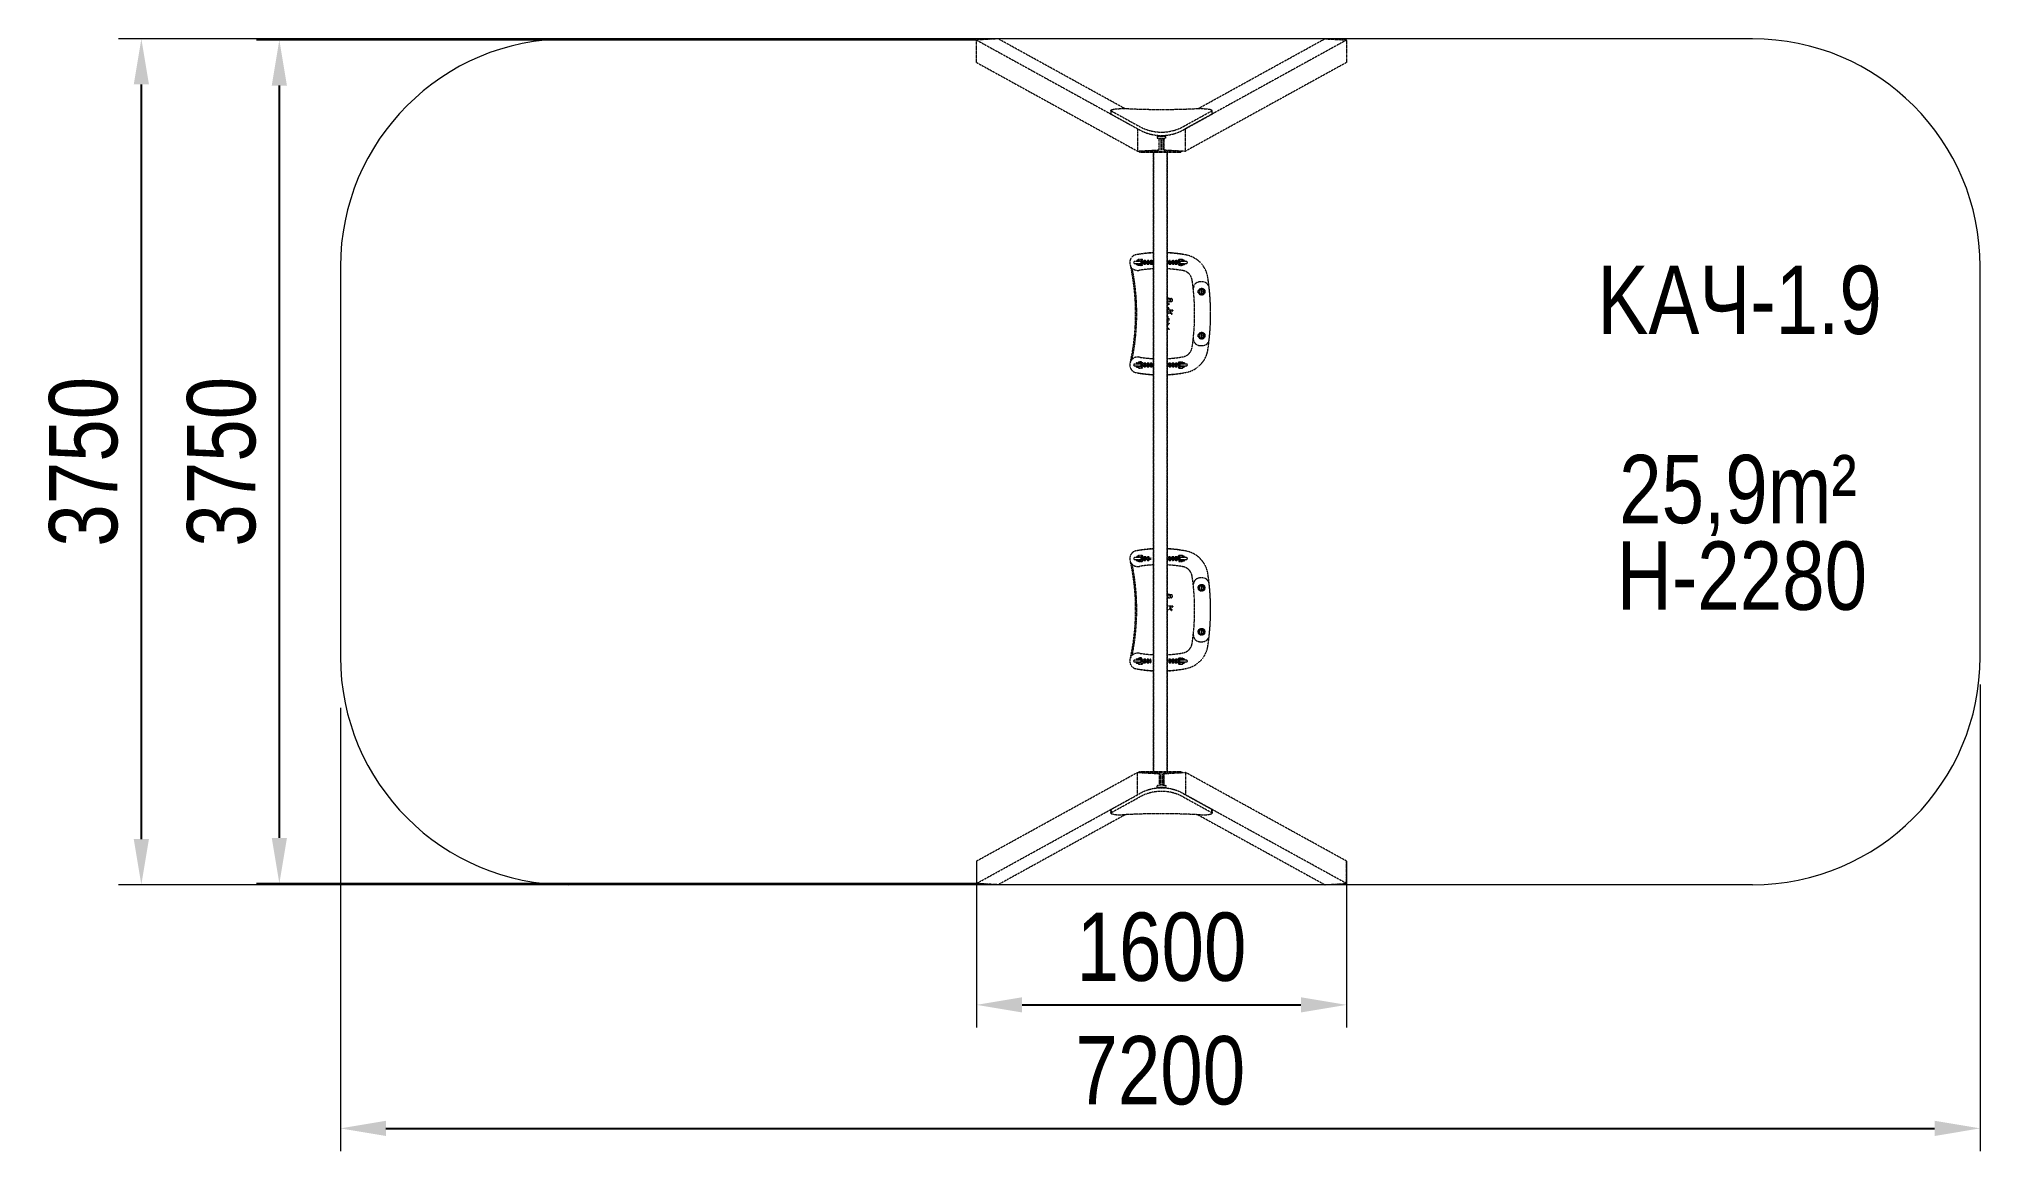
# Model space of a CAD drawing. Header units: millimetres. Extents: x -4972 to 3553, y -2855 to 2029.
import ezdxf

# ---------------------------------------------------------------- set-up
doc = ezdxf.new("R2010")
doc.units = ezdxf.units.MM
doc.linetypes.add('HIDDEN', pattern=[1.905, 1.27, -0.635])
for name, color, linetype in [('DIKOM_АРТИКУЛ', 7, 'Continuous'), ('DIKOM_ЗОНА', 80, 'Continuous'), ('DIKOM_ОБЪЕКТ', 7, 'Continuous'), ('DIKOM_РАЗМЕР_ЗОНА', 7, 'Continuous'), ('DIKOM_РАЗМЕР_ОБЪЕКТА', 7, 'Continuous')]:
    doc.layers.add(name, color=color, linetype=linetype)
doc.styles.add('style1', font='arialbd.ttf', dxfattribs={"width": 0.8})
doc.dimstyles.new('1-50', dxfattribs={"dimtxt": 300, "dimasz": 200, "dimexe": 100, "dimexo": 0, "dimgap": 100, "dimtad": 1, "dimtxsty": 'style1', "dimcen": 200, "dimclrd": 7, "dimclre": 7, "dimclrt": 7, "dimadec": 1, "dimazin": 2, "dimtfac": 1, "dimtmove": 0, "dimatfit": 2, "dimfxl": 0, "dimlwd": 25, "dimlwe": 18, "dimarcsym": 0})

msp = doc.modelspace()

# ---------------------------------------------------------------- texts
at = {"layer": 'DIKOM_АРТИКУЛ', "insert": (1872.31, 1032.744), "char_height": 300, "width": 834.48827, "attachment_point": 1, "style": 'style1'}
msp.add_mtext('{\\fArial|b0|i0|c204|p34;KAЧ-1.9}', dxfattribs=at)
at = {"layer": 'DIKOM_РАЗМЕР_ОБЪЕКТА', "char_height": 300, "width": 1672.22078, "attachment_point": 1, "style": 'style1'}
for s, insert in [('{\\fArial|b0|i0|c204|p34;25,9m²}', (1967.26, 202.106)), ('{\\fArial|b0|i0|c204|p34;H-2280}', (1956.42, -177.994))]:
    msp.add_mtext(s, dxfattribs=dict(at, insert=insert))

# ---------------------------------------------------------------- blocks, each defined once
blk = doc.blocks.new('*D8')
at = {"layer": 'Defpoints', "color": 0, "transparency": 16777216}
for p in [(-4521.7, 2028.8), (-2647.5, 2028.8), (-2647.5, -1684.9)]:
    blk.add_point(p, dxfattribs=at)
at = {"layer": 'DIKOM_РАЗМЕР_ЗОНА', "color": 7, "lineweight": 18, "transparency": 16777216}
for p, q in [((-2647.5, 2028.8), (-4621.7, 2028.8)), ((-2647.5, -1684.9), (-4621.7, -1684.9))]:
    blk.add_line(p, q, dxfattribs=at)
at = {"layer": 'DIKOM_РАЗМЕР_ЗОНА', "color": 7, "lineweight": 25, "transparency": 16777216}
blk.add_line((-4521.7, -1484.9), (-4521.7, 1828.8), dxfattribs=at)
at = {"layer": 'DIKOM_РАЗМЕР_ЗОНА', "color": 7, "transparency": 16777216}
for points in [[(-4555, 1828.8), (-4488.3, 1828.8), (-4521.7, 2028.8)], [(-4555, -1484.9), (-4488.3, -1484.9), (-4521.7, -1684.9)]]:
    blk.add_solid(points, dxfattribs=at)
at = {"layer": 'DIKOM_РАЗМЕР_ЗОНА', "color": 7, "transparency": 16777216, "insert": (-4774.9, 172), "char_height": 300, "attachment_point": 5, "rotation": 90, "style": 'style1'}
blk.add_mtext('{\\fArial|b0|i0|c204|p34;3750}', dxfattribs=at)
blk = doc.blocks.new('*D9')
at = {"layer": 'Defpoints', "color": 0, "transparency": 16777216}
for p in [(3552.5, -806.4), (-3647.5, -908.7), (3552.5, -2754.8)]:
    blk.add_point(p, dxfattribs=at)
at = {"layer": 'DIKOM_РАЗМЕР_ЗОНА', "color": 7, "lineweight": 18, "transparency": 16777216}
for p, q in [((3552.5, -806.4), (3552.5, -2854.8)), ((-3647.5, -908.7), (-3647.5, -2854.8))]:
    blk.add_line(p, q, dxfattribs=at)
at = {"layer": 'DIKOM_РАЗМЕР_ЗОНА', "color": 7, "lineweight": 25, "transparency": 16777216}
blk.add_line((-3447.5, -2754.8), (3352.5, -2754.8), dxfattribs=at)
at = {"layer": 'DIKOM_РАЗМЕР_ЗОНА', "color": 7, "transparency": 16777216}
for points in [[(-3447.5, -2721.5), (-3447.5, -2788.2), (-3647.5, -2754.8)], [(3352.5, -2721.5), (3352.5, -2788.2), (3552.5, -2754.8)]]:
    blk.add_solid(points, dxfattribs=at)
at = {"layer": 'DIKOM_РАЗМЕР_ЗОНА', "color": 7, "transparency": 16777216, "insert": (-47.5, -2501.7), "char_height": 300, "attachment_point": 5, "style": 'style1'}
blk.add_mtext('{\\fArial|b0|i0|c204|p34;7200}', dxfattribs=at)
blk = doc.blocks.new('*D10')
at = {"layer": 'Defpoints', "color": 0, "linetype": 'Continuous', "transparency": 16777216}
for p in [(-854.7, -1581.2), (770.3, -1581.2), (770.3, -2212.4)]:
    blk.add_point(p, dxfattribs=at)
at = {"layer": 'DIKOM_РАЗМЕР_ОБЪЕКТА', "color": 7, "linetype": 'Continuous', "lineweight": 18, "transparency": 16777216}
for p, q in [((-854.7, -1581.2), (-854.7, -2312.4)), ((770.3, -1581.2), (770.3, -2312.4))]:
    blk.add_line(p, q, dxfattribs=at)
at = {"layer": 'DIKOM_РАЗМЕР_ОБЪЕКТА', "color": 7, "linetype": 'Continuous', "lineweight": 25, "transparency": 16777216}
blk.add_line((-654.7, -2212.4), (570.3, -2212.4), dxfattribs=at)
at = {"layer": 'DIKOM_РАЗМЕР_ОБЪЕКТА', "color": 7, "linetype": 'Continuous', "transparency": 16777216}
for points in [[(-654.7, -2179.1), (-654.7, -2245.8), (-854.7, -2212.4)], [(570.3, -2179.1), (570.3, -2245.8), (770.3, -2212.4)]]:
    blk.add_solid(points, dxfattribs=at)
at = {"layer": 'DIKOM_РАЗМЕР_ОБЪЕКТА', "color": 7, "linetype": 'Continuous', "lineweight": 40, "transparency": 16777216, "insert": (-42.2, -1959.3), "char_height": 300, "attachment_point": 5, "style": 'style1'}
blk.add_mtext('{\\fArial|b0|i0|c204|p34;1600}', dxfattribs=at)
blk = doc.blocks.new('*D11')
at = {"layer": 'Defpoints', "color": 0, "transparency": 16777216}
for p in [(-3915.7, 2023.6), (-854.7, 2023.6), (-854.7, -1679.7)]:
    blk.add_point(p, dxfattribs=at)
at = {"layer": 'DIKOM_РАЗМЕР_ОБЪЕКТА', "color": 7, "lineweight": 18, "transparency": 16777216}
for p, q in [((-854.7, 2023.6), (-4015.7, 2023.6)), ((-854.7, -1679.7), (-4015.7, -1679.7))]:
    blk.add_line(p, q, dxfattribs=at)
at = {"layer": 'DIKOM_РАЗМЕР_ОБЪЕКТА', "color": 7, "lineweight": 25, "transparency": 16777216}
blk.add_line((-3915.7, -1479.7), (-3915.7, 1823.6), dxfattribs=at)
at = {"layer": 'DIKOM_РАЗМЕР_ОБЪЕКТА', "color": 7, "transparency": 16777216}
for points in [[(-3949, 1823.6), (-3882.3, 1823.6), (-3915.7, 2023.6)], [(-3949, -1479.7), (-3882.3, -1479.7), (-3915.7, -1679.7)]]:
    blk.add_solid(points, dxfattribs=at)
at = {"layer": 'DIKOM_РАЗМЕР_ОБЪЕКТА', "color": 7, "transparency": 16777216, "insert": (-4169, 172), "char_height": 300, "attachment_point": 5, "rotation": 90, "style": 'style1'}
blk.add_mtext('{\\fArial|b0|i0|c204|p34;3750}', dxfattribs=at)

# ---------------------------------------------------------------- dimensions: what is measured, and where the dimension line sits
at = {"layer": 'DIKOM_РАЗМЕР_ЗОНА', "color": 3}
dim = msp.add_linear_dim(base=(-4521.669, 2028.841), p1=(-2647.468, -1684.888), p2=(-2647.468, 2028.841), angle=90, text='{\\fArial|b0|i0|c204|p34;3750}', dimstyle='1-50', dxfattribs=at)
dim.commit()
dim.dimension.update_dxf_attribs({"geometry": '*D8', "text_midpoint": (-4521.669, 171.977), "dimtype": 160})
at = {"layer": 'DIKOM_РАЗМЕР_ЗОНА'}
dim = msp.add_linear_dim(base=(3552.532, -2754.846), p1=(-3647.468, -908.722), p2=(3552.532, -806.45), text='{\\fArial|b0|i0|c204|p34;<>}', dimstyle='1-50', dxfattribs=at)
dim.commit()
dim.dimension.update_dxf_attribs({"geometry": '*D9', "text_midpoint": (-47.468, -2754.846), "dimtype": 160})
at = {"layer": 'DIKOM_РАЗМЕР_ОБЪЕКТА'}
dim = msp.add_linear_dim(base=(-3915.676, 2023.619), p1=(-854.72, -1679.666), p2=(-854.72, 2023.619), angle=90, text='{\\fArial|b0|i0|c204|p34;3750}', dimstyle='1-50', dxfattribs=at)
dim.commit()
dim.dimension.update_dxf_attribs({"geometry": '*D11', "text_midpoint": (-3915.676, 171.977), "dimtype": 160})
at = {"layer": 'DIKOM_РАЗМЕР_ОБЪЕКТА', "color": 7, "linetype": 'Continuous', "lineweight": 40}
dim = msp.add_linear_dim(base=(770.269, -2212.446), p1=(-854.72, -1581.185), p2=(770.269, -1581.185), text='{\\fArial|b0|i0|c204|p34;1600}', dimstyle='1-50', dxfattribs=at)
dim.commit()
dim.dimension.update_dxf_attribs({"geometry": '*D10', "text_midpoint": (-42.226, -2212.446), "dimtype": 160})

# ---------------------------------------------------------------- linework, layer by layer
at = {"layer": 'DIKOM_ЗОНА', "color": 3, "lineweight": 15}
for p, q in [((2552.532, 2028.841), (-2647.468, 2028.841)), ((-3647.468, 1028.841), (-3647.468, -684.888)), ((3552.532, -684.888), (3552.532, 1028.841)), ((2552.532, -1684.888), (-2647.468, -1684.888))]:
    msp.add_line(p, q, dxfattribs=at)
for centre, start, end in [((-2647.468, 1028.841), 90, 180), ((2552.532, 1028.841), 0, 90), ((-2647.468, -684.888), 180, 270), ((2552.532, -684.888), 270, 0)]:
    msp.add_arc(centre, 1000, start, end, dxfattribs=at)
at = {"layer": 'DIKOM_ОБЪЕКТ', "color": 7, "linetype": 'HIDDEN', "lineweight": 15}
for p, q in [((-759.349, 2028.841), (-854.72, 2023.619)), ((-854.72, 2023.619), (-188.42, 1656.66)), ((-854.72, 1925.138), (-854.72, 2023.619)), ((-201.557, 1721.642), (-759.349, 2028.841)), ((770.269, 2023.619), (54.258, 1629.282)), ((117.106, 1721.642), (674.897, 2028.841)), ((674.897, 2028.841), (770.269, 2023.619)), ((770.269, 2023.619), (770.269, 1925.138)), ((-854.72, 1925.138), (-148.062, 1535.952)), ((770.269, 1925.138), (63.61, 1535.952)), ((-264.521, 1714.369), (-264.521, 1699.597)), ((-263.781, 1712.936), (-138.709, 1644.054)), ((-263.781, 1698.164), (-263.781, 1712.936)), ((54.258, 1644.054), (179.33, 1712.936)), ((179.33, 1712.936), (179.33, 1698.164)), ((180.07, 1699.597), (180.07, 1714.369)), ((-263.781, 1698.164), (-138.709, 1629.282)), ((-148.062, 1634.433), (-148.062, 1535.952)), ((54.258, 1629.282), (179.33, 1698.164)), ((63.61, 1535.952), (63.61, 1634.433)), ((-148.062, 1535.952), (-52.69, 1541.174)), ((-145.03, 1536.118), (-137.468, 1531.953)), ((-138.524, 1536.474), (-137.468, 1535.892)), ((-137.468, 1535.892), (42.532, 1535.892)), ((-137.468, 1531.953), (-137.468, 1535.892)), ((-61.172, 1605.37), (-61.172, 1593.253)), ((-61.172, 1600.639), (-23.279, 1600.639)), ((-52.69, 1541.174), (-52.69, 1591.406)), ((-52.69, 1541.174), (-52.69, 1591.406)), ((-45.06, 1590.927), (-45.06, 1541.591)), ((-39.391, 1541.591), (-39.391, 1590.927)), ((-31.761, 1541.174), (-31.761, 1591.406)), ((-31.761, 1591.406), (-31.761, 1541.174)), ((-31.761, 1541.174), (63.61, 1535.952)), ((-23.279, 1593.253), (-23.279, 1605.37)), ((42.532, 1535.892), (44.536, 1536.996)), ((51.042, 1536.64), (42.532, 1531.953)), ((42.532, 1531.953), (42.532, 1535.892)), ((-137.468, 1531.953), (42.532, 1531.953)), ((-77.468, 1531.953), (-77.468, -1188)), ((-77.468, -1188), (-77.468, 1531.953)), ((-17.468, -1188), (-17.468, 1531.953)), ((-17.468, 1531.953), (-17.468, -1188)), ((-132.493, 1050.977), (-160.493, 1050.977)), ((-160.493, 1042.977), (-132.493, 1042.977)), ((-141.223, 1042.505), (-140.781, 1042.977)), ((-141.2, 1034.574), (-139.177, 1034.546)), ((-141.158, 1054.573), (-129.31, 1054.415)), ((-139.095, 1040.546), (-141.12, 1040.573)), ((-128.577, 1060.405), (-141.077, 1060.573)), ((-140.721, 1039.538), (-140.73, 1035.512)), ((-135.583, 1035.443), (-140.73, 1035.512)), ((-140.73, 1035.512), (-137.492, 1033.498)), ((-137.475, 1041.55), (-140.721, 1039.538)), ((-135.574, 1039.469), (-140.721, 1039.538)), ((-132.345, 1033.429), (-137.492, 1033.498)), ((-137.475, 1041.55), (-132.328, 1041.481)), ((-135.574, 1039.469), (-135.583, 1035.443)), ((-135.583, 1035.443), (-132.345, 1033.429)), ((-132.328, 1041.481), (-135.574, 1039.469)), ((-132.377, 1034.455), (-128.7, 1034.406)), ((-132.345, 1033.429), (-130.725, 1034.433)), ((-130.643, 1040.433), (-132.328, 1041.481)), ((-129.306, 1040.415), (-132.296, 1040.455)), ((-130.192, 1048.977), (-130.592, 1048.977)), ((-130.592, 1044.977), (-130.192, 1044.977)), ((-125.884, 1048.977), (-130.192, 1048.977)), ((-130.192, 1044.977), (-125.884, 1044.977)), ((-116.233, 1048.977), (-125.884, 1048.977)), ((-125.884, 1044.977), (-116.233, 1044.977)), ((-113.105, 1054.977), (-117.412, 1054.977)), ((-117.412, 1050.977), (-113.648, 1050.977)), ((-113.651, 1042.977), (-117.412, 1042.977)), ((-117.412, 1038.977), (-113.105, 1038.977)), ((-115.833, 1048.977), (-116.233, 1048.977)), ((-116.233, 1044.977), (-115.833, 1044.977)), ((-111.525, 1048.977), (-115.833, 1048.977)), ((-115.833, 1044.977), (-111.525, 1044.977)), ((-101.874, 1048.977), (-111.525, 1048.977)), ((-111.525, 1044.977), (-101.874, 1044.977)), ((-98.745, 1054.977), (-103.053, 1054.977)), ((-103.053, 1050.977), (-99.289, 1050.977)), ((-99.292, 1042.977), (-103.053, 1042.977)), ((-103.053, 1038.977), (-98.745, 1038.977)), ((-101.474, 1048.977), (-101.874, 1048.977)), ((-101.874, 1044.977), (-101.474, 1044.977)), ((-97.166, 1048.977), (-101.474, 1048.977)), ((-101.474, 1044.977), (-97.166, 1044.977)), ((-87.514, 1048.977), (-97.166, 1048.977)), ((-97.166, 1044.977), (-87.514, 1044.977)), ((-84.386, 1054.977), (-88.694, 1054.977)), ((-88.694, 1050.977), (-84.929, 1050.977)), ((-84.933, 1042.977), (-88.694, 1042.977)), ((-88.694, 1038.977), (-84.386, 1038.977)), ((-87.115, 1048.977), (-87.514, 1048.977)), ((-87.514, 1044.977), (-87.115, 1044.977)), ((-82.807, 1048.977), (-87.115, 1048.977)), ((-87.115, 1044.977), (-82.807, 1044.977)), ((-77.468, 1048.977), (-82.807, 1048.977)), ((-82.807, 1044.977), (-77.468, 1044.977)), ((-9.981, 1048.977), (-17.468, 1048.977)), ((-17.468, 1044.977), (-9.981, 1044.977)), ((-5.673, 1048.977), (-9.981, 1048.977)), ((-9.981, 1044.977), (-5.673, 1044.977)), ((-4.093, 1054.977), (-8.401, 1054.977)), ((-8.401, 1038.977), (-4.093, 1038.977)), ((-4.093, 1042.977), (-7.858, 1042.977)), ((-7.854, 1050.977), (-4.093, 1050.977)), ((-5.273, 1048.977), (-5.673, 1048.977)), ((-5.673, 1044.977), (-5.273, 1044.977)), ((4.379, 1048.977), (-5.273, 1048.977)), ((-5.273, 1044.977), (4.379, 1044.977)), ((-4.093, 1042.977), (-4.034, 1042.976)), ((8.686, 1048.977), (4.379, 1048.977)), ((4.379, 1044.977), (8.686, 1044.977)), ((10.266, 1054.977), (5.958, 1054.977)), ((5.958, 1038.977), (10.266, 1038.977)), ((10.266, 1042.977), (6.501, 1042.977)), ((6.505, 1050.977), (10.266, 1050.977)), ((9.086, 1048.977), (8.686, 1048.977)), ((8.686, 1044.977), (9.086, 1044.977)), ((18.738, 1048.977), (9.086, 1048.977)), ((9.086, 1044.977), (18.738, 1044.977)), ((10.266, 1042.977), (10.325, 1042.976)), ((23.046, 1048.977), (18.738, 1048.977)), ((18.738, 1044.977), (23.046, 1044.977)), ((24.625, 1054.977), (20.317, 1054.977)), ((20.317, 1038.977), (24.625, 1038.977)), ((24.625, 1042.977), (20.86, 1042.977)), ((20.864, 1050.977), (24.625, 1050.977)), ((23.445, 1048.977), (23.046, 1048.977)), ((23.046, 1044.977), (23.445, 1044.977)), ((33.097, 1048.977), (23.445, 1048.977)), ((23.445, 1044.977), (33.097, 1044.977)), ((24.625, 1042.977), (24.685, 1042.976)), ((37.405, 1048.977), (33.097, 1048.977)), ((33.097, 1044.977), (37.405, 1044.977)), ((47.404, 1060.573), (35.494, 1060.405)), ((35.607, 1034.406), (39.109, 1034.455)), ((39.025, 1040.455), (36.302, 1040.416)), ((36.32, 1054.416), (47.488, 1054.573)), ((39.062, 1041.481), (37.36, 1040.431)), ((37.805, 1048.977), (37.405, 1048.977)), ((37.405, 1044.977), (37.805, 1044.977)), ((37.446, 1034.432), (39.073, 1033.429)), ((43.965, 1041.55), (39.062, 1041.481)), ((42.33, 1039.467), (39.062, 1041.481)), ((39.073, 1033.429), (42.336, 1035.441)), ((39.073, 1033.429), (43.977, 1033.498)), ((67.507, 1050.977), (39.507, 1050.977)), ((39.507, 1042.977), (67.507, 1042.977)), ((42.33, 1039.467), (47.234, 1039.536)), ((42.336, 1035.441), (42.33, 1039.467)), ((42.336, 1035.441), (47.239, 1035.51)), ((47.234, 1039.536), (43.965, 1041.55)), ((43.977, 1033.498), (47.239, 1035.51)), ((47.432, 1040.573), (45.592, 1040.547)), ((45.679, 1034.548), (47.516, 1034.574)), ((47.239, 1035.51), (47.234, 1039.536)), ((52.925, 1040.069), (53.507, 1039.977)), ((137.453, 961.948), (127.413, 961.948)), ((-17.468, 892.405), (2.399, 888.2)), ((-2.522, 884.275), (-17.468, 887.397)), ((-17.468, 876.974), (-2.542, 879.164)), ((2.379, 875.02), (-17.468, 872.034)), ((-17.468, 866.803), (-11.151, 866.803)), ((-11.151, 861.882), (-17.468, 861.882)), ((-17.468, 852.912), (-11.063, 848.621)), ((-9.183, 864.834), (-9.183, 863.85)), ((4.318, 885.795), (4.318, 877.321)), ((132.166, 926.076), (135.666, 926.076)), ((132.166, 924.81), (132.166, 926.076)), ((132.166, 922.031), (132.166, 922.486)), ((132.166, 922.486), (135.666, 922.486)), ((135.666, 922.031), (132.166, 922.031)), ((132.166, 920.758), (132.166, 921.213)), ((132.166, 921.213), (135.666, 921.213)), ((133.394, 920.758), (132.166, 920.758)), ((132.166, 918.292), (132.166, 918.906)), ((132.166, 914.122), (135.666, 914.122)), ((132.166, 913.667), (132.166, 914.122)), ((135.142, 913.667), (132.166, 913.667)), ((132.166, 912.677), (135.142, 913.653)), ((132.166, 912.219), (132.166, 912.677)), ((135.093, 911.222), (132.166, 912.219)), ((132.166, 911.213), (135.093, 911.213)), ((132.166, 910.758), (132.166, 911.213)), ((135.666, 910.758), (132.166, 910.758)), ((132.576, 924.854), (132.576, 925.622)), ((132.576, 925.622), (135.257, 925.622)), ((132.672, 912.427), (132.672, 912.417)), ((135.666, 913.414), (133.19, 912.587)), ((133.232, 912.23), (135.666, 911.389)), ((135.666, 920.758), (133.992, 920.758)), ((135.093, 911.213), (135.093, 911.222)), ((135.142, 913.653), (135.142, 913.667)), ((135.257, 925.622), (135.257, 924.869)), ((135.666, 926.076), (135.666, 924.862)), ((135.666, 922.486), (135.666, 922.031)), ((135.666, 921.213), (135.666, 920.758)), ((135.666, 918.966), (135.666, 918.327)), ((135.666, 914.122), (135.666, 913.414)), ((135.666, 911.389), (135.666, 910.758)), ((-13.346, 841.807), (-17.468, 841.807)), ((-17.468, 838.74), (4.986, 838.74)), ((-17.468, 825.42), (-11.795, 828.136)), ((-7.732, 824.628), (-17.468, 819.966)), ((-17.468, 779.982), (-10.09, 779.982)), ((-9.345, 778.441), (-17.468, 768.23)), ((-11.508, 830.273), (-14.125, 832.531)), ((-9.426, 845.557), (-9.426, 844.613)), ((-6.598, 832.531), (3.954, 823.339)), ((4.986, 833.818), (-6.118, 833.818)), ((0.739, 819.616), (-4.465, 824.19)), ((4.156, 820.561), (3.514, 819.816)), ((6.953, 836.772), (6.953, 835.787)), ((-17.468, 764.884), (-9.544, 754.014)), ((-10.351, 752.423), (-17.468, 752.423)), ((127.413, 682.005), (137.453, 682.005)), ((132.166, 732.895), (135.666, 732.895)), ((132.166, 731.628), (132.166, 732.895)), ((132.166, 728.85), (132.166, 729.304)), ((132.166, 729.304), (135.666, 729.304)), ((135.666, 728.85), (132.166, 728.85)), ((132.166, 727.577), (132.166, 728.032)), ((132.166, 728.032), (135.666, 728.032)), ((133.394, 727.577), (132.166, 727.577)), ((132.166, 725.111), (132.166, 725.725)), ((132.166, 720.941), (135.666, 720.941)), ((132.166, 720.486), (132.166, 720.941)), ((135.142, 720.486), (132.166, 720.486)), ((132.166, 719.496), (135.142, 720.472)), ((132.166, 719.037), (132.166, 719.496)), ((135.093, 718.041), (132.166, 719.037)), ((132.166, 718.032), (135.093, 718.032)), ((132.166, 717.577), (132.166, 718.032)), ((135.666, 717.577), (132.166, 717.577)), ((132.576, 731.673), (132.576, 732.441)), ((132.576, 732.441), (135.257, 732.441)), ((132.672, 719.245), (132.672, 719.236)), ((135.666, 720.233), (133.19, 719.405)), ((133.232, 719.049), (135.666, 718.208)), ((135.666, 727.577), (133.992, 727.577)), ((135.093, 718.032), (135.093, 718.041)), ((135.142, 720.472), (135.142, 720.486)), ((135.257, 732.441), (135.257, 731.688)), ((135.666, 732.895), (135.666, 731.681)), ((135.666, 729.304), (135.666, 728.85)), ((135.666, 728.032), (135.666, 727.577)), ((135.666, 725.785), (135.666, 725.145)), ((135.666, 720.941), (135.666, 720.233)), ((135.666, 718.208), (135.666, 717.577)), ((-132.493, 600.977), (-160.493, 600.977)), ((-138.665, 609.405), (-140.503, 609.38)), ((-140.418, 603.38), (-138.579, 603.406)), ((-136.963, 610.455), (-140.226, 608.443)), ((-135.322, 608.512), (-140.226, 608.443)), ((-140.226, 608.443), (-140.22, 604.418)), ((-135.317, 604.486), (-140.22, 604.418)), ((-140.22, 604.418), (-136.952, 602.403)), ((-132.06, 610.524), (-136.963, 610.455)), ((-136.952, 602.403), (-132.048, 602.472)), ((-132.06, 610.524), (-135.322, 608.512)), ((-135.322, 608.512), (-135.317, 604.486)), ((-135.317, 604.486), (-132.048, 602.472)), ((-128.593, 609.547), (-132.096, 609.498)), ((-130.433, 609.521), (-132.06, 610.524)), ((-132.048, 602.472), (-130.346, 603.522)), ((-132.012, 603.498), (-129.289, 603.537)), ((-130.391, 598.977), (-130.791, 598.977)), ((-126.084, 598.977), (-130.391, 598.977)), ((-116.432, 598.977), (-126.084, 598.977)), ((-117.612, 600.977), (-117.671, 600.978)), ((-113.304, 604.977), (-117.612, 604.977)), ((-117.612, 600.977), (-113.847, 600.977)), ((-116.032, 598.977), (-116.432, 598.977)), ((-111.724, 598.977), (-116.032, 598.977)), ((-102.073, 598.977), (-111.724, 598.977)), ((-103.253, 600.977), (-103.312, 600.978)), ((-98.945, 604.977), (-103.253, 604.977)), ((-103.253, 600.977), (-99.488, 600.977)), ((-101.673, 598.977), (-102.073, 598.977)), ((-97.365, 598.977), (-101.673, 598.977)), ((-87.714, 598.977), (-97.365, 598.977)), ((-88.893, 600.977), (-88.953, 600.978)), ((-84.586, 604.977), (-88.893, 604.977)), ((-88.893, 600.977), (-85.129, 600.977)), ((-87.314, 598.977), (-87.714, 598.977)), ((-83.006, 598.977), (-87.314, 598.977)), ((-77.468, 598.977), (-83.006, 598.977)), ((-10.18, 598.977), (-17.468, 598.977)), ((-5.872, 598.977), (-10.18, 598.977)), ((-4.293, 604.977), (-8.6, 604.977)), ((-8.054, 600.977), (-4.293, 600.977)), ((-5.472, 598.977), (-5.872, 598.977)), ((4.179, 598.977), (-5.472, 598.977)), ((8.487, 598.977), (4.179, 598.977)), ((10.066, 604.977), (5.759, 604.977)), ((6.305, 600.977), (10.066, 600.977)), ((8.887, 598.977), (8.487, 598.977)), ((18.538, 598.977), (8.887, 598.977)), ((22.846, 598.977), (18.538, 598.977)), ((24.426, 604.977), (20.118, 604.977)), ((20.664, 600.977), (24.426, 600.977)), ((23.246, 598.977), (22.846, 598.977)), ((32.898, 598.977), (23.246, 598.977)), ((37.205, 598.977), (32.898, 598.977)), ((39.39, 609.498), (35.714, 609.547)), ((36.32, 603.538), (39.31, 603.498)), ((37.605, 598.977), (37.205, 598.977)), ((37.656, 603.52), (39.341, 602.472)), ((39.358, 610.524), (37.738, 609.52)), ((39.341, 602.472), (42.588, 604.484)), ((44.488, 602.403), (39.341, 602.472)), ((42.596, 608.51), (39.358, 610.524)), ((39.358, 610.524), (44.505, 610.455)), ((67.507, 600.977), (39.507, 600.977)), ((42.588, 604.484), (42.596, 608.51)), ((42.588, 604.484), (47.735, 604.415)), ((42.596, 608.51), (47.743, 608.441)), ((44.488, 602.403), (47.735, 604.415)), ((47.743, 608.441), (44.505, 610.455)), ((46.108, 603.407), (48.133, 603.38)), ((48.214, 609.38), (46.19, 609.407)), ((47.735, 604.415), (47.743, 608.441)), ((-160.493, 592.977), (-132.493, 592.977)), ((-146.493, 589.977), (-146.251, 590.015)), ((-129.307, 589.537), (-140.475, 589.38)), ((-140.39, 583.38), (-128.481, 583.548)), ((-130.791, 594.977), (-130.391, 594.977)), ((-130.391, 594.977), (-126.084, 594.977)), ((-126.084, 594.977), (-116.432, 594.977)), ((-113.851, 592.977), (-117.612, 592.977)), ((-117.612, 588.977), (-113.304, 588.977)), ((-116.432, 594.977), (-116.032, 594.977)), ((-116.032, 594.977), (-111.724, 594.977)), ((-111.724, 594.977), (-102.073, 594.977)), ((-99.491, 592.977), (-103.253, 592.977)), ((-103.253, 588.977), (-98.945, 588.977)), ((-102.073, 594.977), (-101.673, 594.977)), ((-101.673, 594.977), (-97.365, 594.977)), ((-97.365, 594.977), (-87.714, 594.977)), ((-85.132, 592.977), (-88.893, 592.977)), ((-88.893, 588.977), (-84.586, 588.977)), ((-87.714, 594.977), (-87.314, 594.977)), ((-87.314, 594.977), (-83.006, 594.977)), ((-83.006, 594.977), (-77.468, 594.977)), ((-17.468, 594.977), (-10.18, 594.977)), ((-10.18, 594.977), (-5.872, 594.977)), ((-8.6, 588.977), (-4.293, 588.977)), ((-4.293, 592.977), (-8.057, 592.977)), ((-5.872, 594.977), (-5.472, 594.977)), ((-5.472, 594.977), (4.179, 594.977)), ((4.179, 594.977), (8.487, 594.977)), ((5.759, 588.977), (10.066, 588.977)), ((10.066, 592.977), (6.302, 592.977)), ((8.487, 594.977), (8.887, 594.977)), ((8.887, 594.977), (18.538, 594.977)), ((18.538, 594.977), (22.846, 594.977)), ((20.118, 588.977), (24.426, 588.977)), ((24.426, 592.977), (20.661, 592.977)), ((22.846, 594.977), (23.246, 594.977)), ((23.246, 594.977), (32.898, 594.977)), ((32.898, 594.977), (37.205, 594.977)), ((35.591, 583.548), (48.09, 583.38)), ((48.171, 589.38), (36.323, 589.539)), ((37.205, 594.977), (37.605, 594.977)), ((39.507, 592.977), (67.507, 592.977)), ((47.794, 592.977), (48.446, 592.282)), ((-132.493, -249.023), (-160.493, -249.023)), ((-141.158, -245.427), (-129.31, -245.585)), ((-128.577, -239.595), (-141.077, -239.427)), ((-130.192, -251.023), (-130.592, -251.023)), ((-130.592, -255.023), (-130.192, -255.023)), ((-125.884, -251.023), (-130.192, -251.023)), ((-130.192, -255.023), (-125.884, -255.023)), ((-116.233, -251.023), (-125.884, -251.023)), ((-125.884, -255.023), (-116.233, -255.023)), ((-113.105, -245.023), (-117.412, -245.023)), ((-117.412, -249.023), (-113.648, -249.023)), ((-115.833, -251.023), (-116.233, -251.023)), ((-116.233, -255.023), (-115.833, -255.023)), ((-111.525, -251.023), (-115.833, -251.023)), ((-115.833, -255.023), (-111.525, -255.023)), ((-101.874, -251.023), (-111.525, -251.023)), ((-111.525, -255.023), (-101.874, -255.023)), ((-98.745, -245.023), (-103.053, -245.023)), ((-103.053, -249.023), (-99.289, -249.023)), ((-101.474, -251.023), (-101.874, -251.023)), ((-101.874, -255.023), (-101.474, -255.023)), ((-97.166, -251.023), (-101.474, -251.023)), ((-101.474, -255.023), (-97.166, -255.023)), ((-87.514, -251.023), (-97.166, -251.023)), ((-97.166, -255.023), (-87.514, -255.023)), ((-5.673, -251.023), (-9.981, -251.023)), ((-9.981, -255.023), (-5.673, -255.023)), ((-4.093, -245.023), (-8.401, -245.023)), ((-7.854, -249.023), (-4.093, -249.023)), ((-5.273, -251.023), (-5.673, -251.023)), ((-5.673, -255.023), (-5.273, -255.023)), ((4.379, -251.023), (-5.273, -251.023)), ((-5.273, -255.023), (4.379, -255.023)), ((8.686, -251.023), (4.379, -251.023)), ((4.379, -255.023), (8.686, -255.023)), ((10.266, -245.023), (5.958, -245.023)), ((6.505, -249.023), (10.266, -249.023)), ((9.086, -251.023), (8.686, -251.023)), ((8.686, -255.023), (9.086, -255.023)), ((18.738, -251.023), (9.086, -251.023)), ((9.086, -255.023), (18.738, -255.023)), ((23.046, -251.023), (18.738, -251.023)), ((18.738, -255.023), (23.046, -255.023)), ((24.625, -245.023), (20.317, -245.023)), ((20.864, -249.023), (24.625, -249.023)), ((23.445, -251.023), (23.046, -251.023)), ((23.046, -255.023), (23.445, -255.023)), ((33.097, -251.023), (23.445, -251.023)), ((23.445, -255.023), (33.097, -255.023)), ((37.405, -251.023), (33.097, -251.023)), ((33.097, -255.023), (37.405, -255.023)), ((47.404, -239.427), (35.494, -239.595)), ((36.32, -245.584), (47.488, -245.427)), ((37.805, -251.023), (37.405, -251.023)), ((37.405, -255.023), (37.805, -255.023)), ((67.507, -249.023), (39.507, -249.023)), ((-160.493, -257.023), (-132.493, -257.023)), ((-141.223, -257.495), (-140.781, -257.023)), ((-141.2, -265.426), (-139.177, -265.454)), ((-139.095, -259.454), (-141.12, -259.427)), ((-140.721, -260.462), (-140.73, -264.488)), ((-135.583, -264.557), (-140.73, -264.488)), ((-140.73, -264.488), (-137.492, -266.502)), ((-137.475, -258.45), (-140.721, -260.462)), ((-135.574, -260.531), (-140.721, -260.462)), ((-132.345, -266.571), (-137.492, -266.502)), ((-137.475, -258.45), (-132.328, -258.519)), ((-135.574, -260.531), (-135.583, -264.557)), ((-135.583, -264.557), (-132.345, -266.571)), ((-132.328, -258.519), (-135.574, -260.531)), ((-132.377, -265.545), (-128.7, -265.594)), ((-132.345, -266.571), (-130.725, -265.567)), ((-130.643, -259.567), (-132.328, -258.519)), ((-129.306, -259.585), (-132.296, -259.545)), ((-113.651, -257.023), (-117.412, -257.023)), ((-117.412, -261.023), (-113.105, -261.023)), ((-99.292, -257.023), (-103.053, -257.023)), ((-103.053, -261.023), (-98.745, -261.023)), ((-8.401, -261.023), (-4.093, -261.023)), ((-4.093, -257.023), (-7.858, -257.023)), ((-4.093, -257.023), (-4.034, -257.024)), ((5.958, -261.023), (10.266, -261.023)), ((10.266, -257.023), (6.501, -257.023)), ((10.266, -257.023), (10.325, -257.024)), ((20.317, -261.023), (24.625, -261.023)), ((24.625, -257.023), (20.86, -257.023)), ((24.625, -257.023), (24.685, -257.024)), ((35.607, -265.594), (39.109, -265.545)), ((39.025, -259.545), (36.302, -259.584)), ((39.062, -258.519), (37.36, -259.569)), ((37.446, -265.568), (39.073, -266.571)), ((43.965, -258.45), (39.062, -258.519)), ((42.33, -260.533), (39.062, -258.519)), ((39.073, -266.571), (42.336, -264.559)), ((39.073, -266.571), (43.977, -266.502)), ((39.507, -257.023), (67.507, -257.023)), ((42.33, -260.533), (47.234, -260.464)), ((42.336, -264.559), (42.33, -260.533)), ((42.336, -264.559), (47.239, -264.49)), ((47.234, -260.464), (43.965, -258.45)), ((43.977, -266.502), (47.239, -264.49)), ((47.432, -259.427), (45.592, -259.453)), ((45.679, -265.452), (47.516, -265.426)), ((47.239, -264.49), (47.234, -260.464)), ((52.925, -259.931), (53.507, -260.023)), ((137.453, -338.052), (127.413, -338.052)), ((-17.468, -407.595), (2.399, -411.8)), ((-2.522, -415.725), (-17.468, -412.603)), ((-17.468, -423.026), (-2.542, -420.836)), ((2.379, -424.98), (-17.468, -427.966)), ((4.318, -414.205), (4.318, -422.679)), ((132.166, -373.924), (135.666, -373.924)), ((132.166, -375.19), (132.166, -373.924)), ((132.166, -377.969), (132.166, -377.514)), ((132.166, -377.514), (135.666, -377.514)), ((135.666, -377.969), (132.166, -377.969)), ((132.166, -379.242), (132.166, -378.787)), ((132.166, -378.787), (135.666, -378.787)), ((133.394, -379.242), (132.166, -379.242)), ((132.166, -381.708), (132.166, -381.094)), ((132.166, -385.878), (135.666, -385.878)), ((132.166, -386.333), (132.166, -385.878)), ((135.142, -386.333), (132.166, -386.333)), ((132.166, -387.323), (135.142, -386.347)), ((132.166, -387.781), (132.166, -387.323)), ((135.093, -388.778), (132.166, -387.781)), ((132.166, -388.787), (135.093, -388.787)), ((132.166, -389.242), (132.166, -388.787)), ((135.666, -389.242), (132.166, -389.242)), ((132.576, -375.146), (132.576, -374.378)), ((132.576, -374.378), (135.257, -374.378)), ((132.672, -387.573), (132.672, -387.583)), ((135.666, -386.586), (133.19, -387.413)), ((133.232, -387.77), (135.666, -388.611)), ((135.666, -379.242), (133.992, -379.242)), ((135.093, -388.787), (135.093, -388.778)), ((135.142, -386.347), (135.142, -386.333)), ((135.257, -374.378), (135.257, -375.131)), ((135.666, -373.924), (135.666, -375.138)), ((135.666, -377.514), (135.666, -377.969)), ((135.666, -378.787), (135.666, -379.242)), ((135.666, -381.034), (135.666, -381.673)), ((135.666, -385.878), (135.666, -386.586)), ((135.666, -388.611), (135.666, -389.242)), ((-17.468, -461.26), (4.986, -461.26)), ((-7.732, -475.372), (-17.468, -480.034)), ((-6.598, -467.469), (3.954, -476.661)), ((4.986, -466.182), (-6.118, -466.182)), ((0.739, -480.384), (-4.465, -475.81)), ((4.156, -479.439), (3.514, -480.184)), ((6.953, -463.228), (6.953, -464.213)), ((132.166, -567.105), (135.666, -567.105)), ((132.166, -568.372), (132.166, -567.105)), ((132.166, -571.15), (132.166, -570.696)), ((132.166, -570.696), (135.666, -570.696)), ((135.666, -571.15), (132.166, -571.15)), ((132.166, -572.423), (132.166, -571.968)), ((132.166, -571.968), (135.666, -571.968)), ((133.394, -572.423), (132.166, -572.423)), ((132.166, -574.889), (132.166, -574.275)), ((132.166, -579.059), (135.666, -579.059)), ((132.166, -579.514), (132.166, -579.059)), ((135.142, -579.514), (132.166, -579.514)), ((132.166, -580.504), (135.142, -579.528)), ((132.166, -580.963), (132.166, -580.504)), ((135.093, -581.959), (132.166, -580.963)), ((132.166, -581.968), (135.093, -581.968)), ((132.166, -582.423), (132.166, -581.968)), ((135.666, -582.423), (132.166, -582.423)), ((132.576, -568.327), (132.576, -567.559)), ((132.576, -567.559), (135.257, -567.559)), ((132.672, -580.755), (132.672, -580.764)), ((135.666, -579.767), (133.19, -580.595)), ((133.232, -580.951), (135.666, -581.792)), ((135.666, -572.423), (133.992, -572.423)), ((135.093, -581.968), (135.093, -581.959)), ((135.142, -579.528), (135.142, -579.514)), ((135.257, -567.559), (135.257, -568.312)), ((135.666, -567.105), (135.666, -568.319)), ((135.666, -570.696), (135.666, -571.15)), ((135.666, -571.968), (135.666, -572.423)), ((135.666, -574.215), (135.666, -574.855)), ((135.666, -579.059), (135.666, -579.767)), ((135.666, -581.792), (135.666, -582.423)), ((127.413, -617.995), (137.453, -617.995)), ((-132.493, -699.023), (-160.493, -699.023)), ((-160.493, -707.023), (-132.493, -707.023)), ((-146.493, -710.023), (-146.251, -709.985)), ((-138.665, -690.595), (-140.503, -690.62)), ((-129.307, -710.463), (-140.475, -710.62)), ((-140.418, -696.62), (-138.579, -696.594)), ((-140.39, -716.62), (-128.481, -716.452)), ((-136.963, -689.545), (-140.226, -691.557)), ((-135.322, -691.488), (-140.226, -691.557)), ((-140.226, -691.557), (-140.22, -695.582)), ((-135.317, -695.514), (-140.22, -695.582)), ((-140.22, -695.582), (-136.952, -697.597)), ((-132.06, -689.476), (-136.963, -689.545)), ((-136.952, -697.597), (-132.048, -697.528)), ((-132.06, -689.476), (-135.322, -691.488)), ((-135.322, -691.488), (-135.317, -695.514)), ((-135.317, -695.514), (-132.048, -697.528)), ((-128.593, -690.453), (-132.096, -690.502)), ((-130.433, -690.479), (-132.06, -689.476)), ((-132.048, -697.528), (-130.346, -696.478)), ((-132.012, -696.502), (-129.289, -696.463)), ((-130.391, -701.023), (-130.791, -701.023)), ((-130.791, -705.023), (-130.391, -705.023)), ((-126.084, -701.023), (-130.391, -701.023)), ((-130.391, -705.023), (-126.084, -705.023)), ((-116.432, -701.023), (-126.084, -701.023)), ((-126.084, -705.023), (-116.432, -705.023)), ((-117.612, -699.023), (-117.671, -699.022)), ((-113.304, -695.023), (-117.612, -695.023)), ((-117.612, -699.023), (-113.847, -699.023)), ((-113.851, -707.023), (-117.612, -707.023)), ((-117.612, -711.023), (-113.304, -711.023)), ((-116.032, -701.023), (-116.432, -701.023)), ((-116.432, -705.023), (-116.032, -705.023)), ((-111.724, -701.023), (-116.032, -701.023)), ((-116.032, -705.023), (-111.724, -705.023)), ((-102.073, -701.023), (-111.724, -701.023)), ((-111.724, -705.023), (-102.073, -705.023)), ((-103.253, -699.023), (-103.312, -699.022)), ((-98.945, -695.023), (-103.253, -695.023)), ((-103.253, -699.023), (-99.488, -699.023)), ((-99.491, -707.023), (-103.253, -707.023)), ((-103.253, -711.023), (-98.945, -711.023)), ((-101.673, -701.023), (-102.073, -701.023)), ((-102.073, -705.023), (-101.673, -705.023)), ((-97.365, -701.023), (-101.673, -701.023)), ((-101.673, -705.023), (-97.365, -705.023)), ((-87.714, -701.023), (-97.365, -701.023)), ((-97.365, -705.023), (-87.714, -705.023)), ((-5.872, -701.023), (-10.18, -701.023)), ((-10.18, -705.023), (-5.872, -705.023)), ((-4.293, -695.023), (-8.6, -695.023)), ((-8.6, -711.023), (-4.293, -711.023)), ((-4.293, -707.023), (-8.057, -707.023)), ((-8.054, -699.023), (-4.293, -699.023)), ((-5.472, -701.023), (-5.872, -701.023)), ((-5.872, -705.023), (-5.472, -705.023)), ((4.179, -701.023), (-5.472, -701.023)), ((-5.472, -705.023), (4.179, -705.023)), ((8.487, -701.023), (4.179, -701.023)), ((4.179, -705.023), (8.487, -705.023)), ((10.066, -695.023), (5.759, -695.023)), ((5.759, -711.023), (10.066, -711.023)), ((10.066, -707.023), (6.302, -707.023)), ((6.305, -699.023), (10.066, -699.023)), ((8.887, -701.023), (8.487, -701.023)), ((8.487, -705.023), (8.887, -705.023)), ((18.538, -701.023), (8.887, -701.023)), ((8.887, -705.023), (18.538, -705.023)), ((22.846, -701.023), (18.538, -701.023)), ((18.538, -705.023), (22.846, -705.023)), ((24.426, -695.023), (20.118, -695.023)), ((20.118, -711.023), (24.426, -711.023)), ((24.426, -707.023), (20.661, -707.023)), ((20.664, -699.023), (24.426, -699.023)), ((23.246, -701.023), (22.846, -701.023)), ((22.846, -705.023), (23.246, -705.023)), ((32.898, -701.023), (23.246, -701.023)), ((23.246, -705.023), (32.898, -705.023)), ((37.205, -701.023), (32.898, -701.023)), ((32.898, -705.023), (37.205, -705.023)), ((35.591, -716.452), (48.09, -716.62)), ((39.39, -690.502), (35.714, -690.453)), ((36.32, -696.462), (39.31, -696.502)), ((48.171, -710.62), (36.323, -710.461)), ((37.605, -701.023), (37.205, -701.023)), ((37.205, -705.023), (37.605, -705.023)), ((37.656, -696.48), (39.341, -697.528)), ((39.358, -689.476), (37.738, -690.48)), ((39.341, -697.528), (42.588, -695.516)), ((44.488, -697.597), (39.341, -697.528)), ((42.596, -691.49), (39.358, -689.476)), ((39.358, -689.476), (44.505, -689.545)), ((67.507, -699.023), (39.507, -699.023)), ((39.507, -707.023), (67.507, -707.023)), ((42.588, -695.516), (42.596, -691.49)), ((42.588, -695.516), (47.735, -695.585)), ((42.596, -691.49), (47.743, -691.559)), ((44.488, -697.597), (47.735, -695.585)), ((47.743, -691.559), (44.505, -689.545)), ((46.108, -696.593), (48.133, -696.62)), ((48.214, -690.62), (46.19, -690.593)), ((47.735, -695.585), (47.743, -691.559)), ((47.794, -707.023), (48.446, -707.718)), ((-854.72, -1581.185), (-148.062, -1191.999)), ((-148.062, -1191.999), (-52.69, -1197.22)), ((-148.062, -1290.479), (-148.062, -1191.999)), ((-145.03, -1192.165), (-137.468, -1188)), ((-138.524, -1192.521), (-137.468, -1191.939)), ((-137.468, -1188), (42.532, -1188)), ((-137.468, -1188), (-137.468, -1191.939)), ((-137.468, -1191.939), (42.532, -1191.939)), ((-31.761, -1197.22), (63.61, -1191.999)), ((51.042, -1192.687), (42.532, -1188)), ((42.532, -1188), (42.532, -1191.939)), ((42.532, -1191.939), (44.536, -1193.043)), ((770.269, -1581.185), (63.61, -1191.999)), ((63.61, -1191.999), (63.61, -1290.479)), ((-61.172, -1261.416), (-61.172, -1249.3)), ((-61.172, -1256.686), (-23.279, -1256.686)), ((-52.69, -1197.22), (-52.69, -1247.453)), ((-52.69, -1197.22), (-52.69, -1247.453)), ((-45.06, -1246.974), (-45.06, -1197.638)), ((-39.391, -1197.638), (-39.391, -1246.974)), ((-31.761, -1197.22), (-31.761, -1247.453)), ((-31.761, -1247.453), (-31.761, -1197.22)), ((-23.279, -1249.3), (-23.279, -1261.416)), ((-854.72, -1679.666), (-188.42, -1312.707)), ((-264.521, -1370.416), (-264.521, -1355.644)), ((-263.781, -1354.211), (-138.709, -1285.329)), ((-263.781, -1368.983), (-138.709, -1300.101)), ((-263.781, -1354.211), (-263.781, -1368.983)), ((770.269, -1679.666), (54.258, -1285.329)), ((54.258, -1285.329), (179.33, -1354.211)), ((54.258, -1300.101), (179.33, -1368.983)), ((179.33, -1368.983), (179.33, -1354.211)), ((180.07, -1355.644), (180.07, -1370.416)), ((-201.557, -1377.688), (-759.349, -1684.888)), ((117.106, -1377.688), (674.897, -1684.888)), ((-854.72, -1581.185), (-854.72, -1679.666)), ((770.269, -1679.666), (770.269, -1581.185)), ((-759.349, -1684.888), (-854.72, -1679.666)), ((674.897, -1684.888), (770.269, -1679.666))]:
    msp.add_line(p, q, dxfattribs=at)
at = {"layer": 'DIKOM_ОБЪЕКТ', "color": 7, "linetype": 'HIDDEN', "lineweight": 15, "flags": 128}
for points in [[(-263.781, 1712.936), (-264.235, 1713.475), (-264.477, 1714.018), (-264.508, 1714.563), (-264.326, 1715.107), (-263.933, 1715.647), (-263.331, 1716.182), (-262.522, 1716.708), (-261.51, 1717.224), (-260.3, 1717.726), (-258.896, 1718.213), (-257.307, 1718.683), (-255.538, 1719.133), (-253.598, 1719.561), (-251.496, 1719.965), (-249.241, 1720.344), (-246.844, 1720.695), (-244.316, 1721.017), (-241.668, 1721.309), (-238.913, 1721.57), (-236.062, 1721.797), (-233.129, 1721.99), (-230.128, 1722.149), (-227.072, 1722.271), (-223.976, 1722.358), (-220.852, 1722.408), (-217.717, 1722.422), (-214.583, 1722.398)], [(130.132, 1722.398), (120.344, 1721.824), (110.493, 1721.283), (100.583, 1720.776), (90.616, 1720.303), (80.598, 1719.864), (70.532, 1719.46), (60.422, 1719.091), (50.272, 1718.756), (40.085, 1718.456), (29.867, 1718.191), (19.62, 1717.961), (9.35, 1717.767), (-0.941, 1717.607), (-11.248, 1717.483), (-21.567, 1717.395), (-31.894, 1717.342), (-42.226, 1717.324), (-52.557, 1717.342), (-62.884, 1717.395), (-73.203, 1717.483), (-83.51, 1717.607), (-93.801, 1717.767), (-104.072, 1717.961), (-114.318, 1718.191), (-124.537, 1718.456), (-134.723, 1718.756), (-144.873, 1719.091), (-154.983, 1719.46), (-165.049, 1719.864), (-175.067, 1720.303), (-185.034, 1720.776), (-194.944, 1721.283), (-204.795, 1721.824), (-214.583, 1722.398)], [(130.132, 1722.398), (133.265, 1722.422), (136.401, 1722.408), (139.525, 1722.358), (142.621, 1722.271), (145.677, 1722.149), (148.678, 1721.99), (151.611, 1721.797), (154.461, 1721.57), (157.217, 1721.309), (159.865, 1721.017), (162.393, 1720.695), (164.79, 1720.344), (167.045, 1719.965), (169.147, 1719.561), (171.087, 1719.133), (172.856, 1718.683), (174.445, 1718.213), (175.849, 1717.726), (177.059, 1717.224), (178.071, 1716.708), (178.88, 1716.182), (179.482, 1715.647), (179.875, 1715.107), (180.057, 1714.563), (180.026, 1714.018), (179.783, 1713.475), (179.33, 1712.936)], [(-61.172, 1593.253), (-60.407, 1592.918), (-59.447, 1592.599), (-58.301, 1592.299), (-56.982, 1592.021), (-55.505, 1591.768), (-53.885, 1591.544), (-52.14, 1591.349), (-50.288, 1591.187), (-48.35, 1591.059), (-46.345, 1590.967), (-44.297, 1590.911), (-42.226, 1590.892), (-40.155, 1590.911), (-38.106, 1590.967), (-36.102, 1591.059), (-34.163, 1591.187), (-32.311, 1591.349), (-30.566, 1591.544), (-28.946, 1591.768), (-27.469, 1592.021), (-26.15, 1592.299), (-25.005, 1592.599), (-24.044, 1592.918), (-23.279, 1593.253)], [(-141.077, 1060.573), (-142.161, 1060.451), (-143.204, 1060.06), (-144.116, 1059.453), (-144.93, 1058.637), (-145.678, 1057.562), (-146.364, 1056.163), (-146.936, 1054.493), (-147.357, 1052.692), (-147.612, 1050.977)], [(-147.448, 1042.977), (-147.107, 1041.285), (-146.607, 1039.608), (-145.944, 1038.059), (-145.047, 1036.647), (-144.177, 1035.739), (-143.226, 1035.094), (-142.184, 1034.699), (-141.2, 1034.574)], [(-128.092, 1044.977), (-128.271, 1043.651), (-128.546, 1042.372), (-128.868, 1041.339), (-129.157, 1040.67), (-129.386, 1040.278), (-129.494, 1040.142), (-129.482, 1040.15)], [(-129.47, 1054.656), (-129.485, 1054.667), (-129.36, 1054.504), (-129.124, 1054.085), (-128.834, 1053.389), (-128.537, 1052.417), (-128.275, 1051.199), (-128.081, 1049.789), (-128.026, 1048.977)], [(-128.7, 1034.406), (-127.617, 1034.528), (-126.573, 1034.919), (-125.662, 1035.525), (-124.848, 1036.342), (-124.1, 1037.417), (-123.414, 1038.816), (-122.842, 1040.486), (-122.421, 1042.287), (-122.14, 1044.174), (-122.078, 1044.977)], [(-122.019, 1048.977), (-122.076, 1050.017), (-122.309, 1051.901), (-122.671, 1053.694), (-123.17, 1055.371), (-123.834, 1056.92), (-124.731, 1058.332), (-125.6, 1059.24), (-126.552, 1059.884), (-127.594, 1060.28), (-128.577, 1060.405)], [(-117.412, 1054.977), (-118.306, 1054.83), (-119.071, 1054.443), (-119.706, 1053.877), (-120.264, 1053.103), (-120.768, 1052.029), (-121.173, 1050.672), (-121.43, 1049.208), (-121.448, 1048.977)], [(-121.446, 1044.977), (-121.419, 1044.659), (-121.163, 1043.239), (-120.771, 1041.93), (-120.197, 1040.74), (-119.56, 1039.921), (-118.847, 1039.368), (-118.027, 1039.045), (-117.412, 1038.977)], [(-113.103, 1044.977), (-113.236, 1044.206), (-113.47, 1043.393), (-113.669, 1042.937), (-113.786, 1042.75), (-113.772, 1042.761)], [(-113.768, 1051.187), (-113.777, 1051.192), (-113.647, 1050.976), (-113.449, 1050.502), (-113.239, 1049.759), (-113.1, 1048.977)], [(-109.071, 1048.977), (-109.098, 1049.295), (-109.354, 1050.714), (-109.746, 1052.023), (-110.32, 1053.213), (-110.957, 1054.033), (-111.67, 1054.585), (-112.49, 1054.908), (-113.105, 1054.977)], [(-113.105, 1038.977), (-112.211, 1039.123), (-111.446, 1039.51), (-110.811, 1040.076), (-110.253, 1040.85), (-109.749, 1041.924), (-109.344, 1043.282), (-109.087, 1044.745), (-109.069, 1044.977)], [(-103.053, 1054.977), (-103.947, 1054.83), (-104.712, 1054.443), (-105.347, 1053.877), (-105.905, 1053.103), (-106.409, 1052.029), (-106.814, 1050.672), (-107.071, 1049.208), (-107.089, 1048.977)], [(-107.087, 1044.977), (-107.059, 1044.659), (-106.804, 1043.239), (-106.412, 1041.93), (-105.838, 1040.74), (-105.2, 1039.921), (-104.488, 1039.368), (-103.668, 1039.045), (-103.053, 1038.977)], [(-98.743, 1044.977), (-98.877, 1044.206), (-99.111, 1043.393), (-99.31, 1042.937), (-99.427, 1042.75), (-99.413, 1042.761)], [(-99.409, 1051.187), (-99.418, 1051.192), (-99.288, 1050.976), (-99.09, 1050.502), (-98.88, 1049.759), (-98.741, 1048.977)], [(-94.712, 1048.977), (-94.739, 1049.295), (-94.995, 1050.714), (-95.387, 1052.023), (-95.961, 1053.213), (-96.598, 1054.033), (-97.311, 1054.585), (-98.131, 1054.908), (-98.745, 1054.977)], [(-98.745, 1038.977), (-97.852, 1039.123), (-97.087, 1039.51), (-96.451, 1040.076), (-95.894, 1040.85), (-95.389, 1041.924), (-94.985, 1043.282), (-94.728, 1044.745), (-94.709, 1044.977)], [(-88.694, 1054.977), (-89.588, 1054.83), (-90.353, 1054.443), (-90.988, 1053.877), (-91.545, 1053.103), (-92.05, 1052.029), (-92.454, 1050.672), (-92.711, 1049.208), (-92.73, 1048.977)], [(-92.728, 1044.977), (-92.7, 1044.659), (-92.445, 1043.239), (-92.052, 1041.93), (-91.479, 1040.74), (-90.841, 1039.921), (-90.129, 1039.368), (-89.308, 1039.045), (-88.694, 1038.977)], [(-84.384, 1044.977), (-84.518, 1044.206), (-84.752, 1043.393), (-84.95, 1042.937), (-85.068, 1042.75), (-85.054, 1042.761)], [(-85.05, 1051.187), (-85.059, 1051.192), (-84.929, 1050.976), (-84.731, 1050.502), (-84.52, 1049.759), (-84.382, 1048.977)], [(-80.353, 1048.977), (-80.38, 1049.295), (-80.636, 1050.714), (-81.028, 1052.023), (-81.601, 1053.213), (-82.239, 1054.033), (-82.951, 1054.585), (-83.772, 1054.908), (-84.386, 1054.977)], [(-84.386, 1038.977), (-83.492, 1039.123), (-82.728, 1039.51), (-82.092, 1040.076), (-81.535, 1040.85), (-81.03, 1041.924), (-80.626, 1043.282), (-80.369, 1044.745), (-80.35, 1044.977)], [(-14.419, 1048.977), (-14.446, 1049.295), (-14.702, 1050.714), (-15.094, 1052.023), (-15.668, 1053.213), (-16.305, 1054.033), (-17.018, 1054.585), (-17.468, 1054.762)], [(-17.468, 1039.169), (-16.794, 1039.51), (-16.158, 1040.076), (-15.601, 1040.85), (-15.096, 1041.924), (-14.692, 1043.282), (-14.435, 1044.745), (-14.416, 1044.977)], [(-8.401, 1054.977), (-9.295, 1054.83), (-10.06, 1054.443), (-10.695, 1053.877), (-11.252, 1053.103), (-11.757, 1052.029), (-12.161, 1050.672), (-12.418, 1049.208), (-12.437, 1048.977)], [(-12.435, 1044.977), (-12.407, 1044.659), (-12.152, 1043.239), (-11.759, 1041.93), (-11.186, 1040.74), (-10.548, 1039.921), (-9.836, 1039.368), (-9.015, 1039.045), (-8.401, 1038.977)], [(-7.737, 1042.767), (-7.728, 1042.761), (-7.858, 1042.978), (-8.056, 1043.451), (-8.267, 1044.194), (-8.406, 1044.977)], [(-8.403, 1048.977), (-8.27, 1049.747), (-8.036, 1050.56), (-7.837, 1051.017), (-7.72, 1051.203), (-7.734, 1051.192)], [(-0.06, 1048.977), (-0.087, 1049.295), (-0.343, 1050.714), (-0.735, 1052.023), (-1.308, 1053.213), (-1.946, 1054.033), (-2.658, 1054.585), (-3.479, 1054.908), (-4.093, 1054.977)], [(-4.093, 1038.977), (-3.199, 1039.123), (-2.435, 1039.51), (-1.799, 1040.076), (-1.242, 1040.85), (-0.737, 1041.924), (-0.333, 1043.282), (-0.076, 1044.745), (-0.057, 1044.977)], [(5.958, 1054.977), (5.064, 1054.83), (4.3, 1054.443), (3.664, 1053.877), (3.107, 1053.103), (2.602, 1052.029), (2.198, 1050.672), (1.941, 1049.208), (1.922, 1048.977)], [(1.924, 1044.977), (1.952, 1044.659), (2.208, 1043.239), (2.6, 1041.93), (3.173, 1040.74), (3.811, 1039.921), (4.523, 1039.368), (5.344, 1039.045), (5.958, 1038.977)], [(6.622, 1042.767), (6.631, 1042.761), (6.501, 1042.978), (6.303, 1043.451), (6.092, 1044.194), (5.953, 1044.977)], [(5.956, 1048.977), (6.089, 1049.747), (6.324, 1050.56), (6.522, 1051.017), (6.639, 1051.203), (6.625, 1051.192)], [(14.3, 1048.977), (14.272, 1049.295), (14.016, 1050.714), (13.624, 1052.023), (13.051, 1053.213), (12.413, 1054.033), (11.701, 1054.585), (10.88, 1054.908), (10.266, 1054.977)], [(10.266, 1038.977), (11.16, 1039.123), (11.924, 1039.51), (12.56, 1040.076), (13.117, 1040.85), (13.622, 1041.924), (14.026, 1043.282), (14.283, 1044.745), (14.302, 1044.977)], [(20.317, 1054.977), (19.423, 1054.83), (18.659, 1054.443), (18.023, 1053.877), (17.466, 1053.103), (16.961, 1052.029), (16.557, 1050.672), (16.3, 1049.208), (16.281, 1048.977)], [(16.284, 1044.977), (16.311, 1044.659), (16.567, 1043.239), (16.959, 1041.93), (17.532, 1040.74), (18.17, 1039.921), (18.882, 1039.368), (19.703, 1039.045), (20.317, 1038.977)], [(20.981, 1042.767), (20.99, 1042.761), (20.86, 1042.978), (20.662, 1043.451), (20.451, 1044.194), (20.313, 1044.977)], [(20.315, 1048.977), (20.449, 1049.747), (20.683, 1050.56), (20.881, 1051.017), (20.999, 1051.203), (20.985, 1051.192)], [(28.659, 1048.977), (28.631, 1049.295), (28.376, 1050.714), (27.983, 1052.023), (27.41, 1053.213), (26.772, 1054.033), (26.06, 1054.585), (25.239, 1054.908), (24.625, 1054.977)], [(24.625, 1038.977), (25.519, 1039.123), (26.284, 1039.51), (26.919, 1040.076), (27.476, 1040.85), (27.981, 1041.924), (28.385, 1043.282), (28.642, 1044.745), (28.661, 1044.977)], [(35.494, 1060.405), (34.4, 1060.246), (33.399, 1059.828), (32.53, 1059.205), (31.756, 1058.377), (31.043, 1057.286), (30.387, 1055.858), (29.85, 1054.172), (29.459, 1052.366), (29.201, 1050.481), (29.098, 1048.977)], [(29.15, 1044.977), (29.168, 1044.659), (29.399, 1042.788), (29.752, 1041.012), (30.237, 1039.352), (30.883, 1037.819), (31.659, 1036.553), (32.494, 1035.633), (33.41, 1034.974), (34.423, 1034.557), (35.607, 1034.406)], [(35.106, 1048.977), (35.124, 1049.362), (35.293, 1050.857), (35.541, 1052.193), (35.844, 1053.298), (36.157, 1054.11), (36.388, 1054.545), (36.511, 1054.716), (36.497, 1054.705)], [(53.761, 1050.977), (53.611, 1052.191), (53.258, 1053.967), (52.773, 1055.627), (52.128, 1057.16), (51.351, 1058.426), (50.516, 1059.346), (49.6, 1060.005), (48.587, 1060.422), (47.404, 1060.573)], [(47.516, 1034.574), (48.611, 1034.733), (49.612, 1035.151), (50.481, 1035.774), (51.254, 1036.601), (51.968, 1037.693), (52.623, 1039.121), (53.161, 1040.807), (53.551, 1042.613), (53.601, 1042.977)], [(-171.051, 621.821), (-166.702, 643.716), (-160.995, 678.96), (-156.535, 714.458), (-153.333, 750.195), (-151.409, 786.051), (-150.767, 821.977), (-151.409, 857.902), (-153.334, 893.759), (-156.535, 929.495), (-160.995, 964.993), (-166.702, 1000.237), (-171.049, 1022.123)], [(-11.151, 866.803), (-10.332, 866.692), (-9.884, 866.471), (-9.536, 866.108), (-9.404, 865.867)], [(-9.183, 863.85), (-9.294, 863.031), (-9.514, 862.583), (-9.877, 862.235), (-10.118, 862.103)], [(133.936, 923.167), (133.061, 923.318), (132.669, 923.534), (132.419, 923.794), (132.263, 924.118), (132.166, 924.81)], [(132.166, 918.906), (132.439, 919.098), (133.528, 919.868), (133.948, 920.165)], [(132.166, 918.292), (132.433, 918.488), (132.541, 918.567), (132.744, 918.716), (133.555, 919.311), (134.262, 919.829)], [(133.946, 923.622), (133.295, 923.704), (132.993, 923.842), (132.789, 924.021), (132.634, 924.313), (132.578, 924.743), (132.576, 924.854)], [(133.948, 920.165), (133.729, 920.4), (133.394, 920.758)], [(133.992, 920.758), (134.292, 920.437), (135.494, 919.151), (135.666, 918.966)], [(134.262, 919.829), (134.446, 919.632), (135.18, 918.847), (135.441, 918.567), (135.666, 918.327)], [(-9.426, 844.613), (-9.731, 843.646), (-10.362, 842.848), (-11.386, 842.214), (-13.079, 841.816), (-13.346, 841.807)], [(-10.09, 779.982), (-9.475, 779.882), (-9.258, 779.765), (-9.088, 779.582), (-9.009, 779.374), (-9.002, 779.171), (-9.092, 778.849), (-9.345, 778.441)], [(-6.118, 833.818), (-6.634, 833.76), (-6.824, 833.69), (-6.989, 833.57), (-7.061, 833.463), (-7.093, 833.337), (-7.077, 833.181), (-6.977, 832.955), (-6.646, 832.574), (-6.598, 832.531)], [(4.986, 838.74), (5.804, 838.629), (6.252, 838.409), (6.6, 838.047), (6.732, 837.805)], [(6.953, 835.787), (6.842, 834.967), (6.622, 834.519), (6.259, 834.171), (6.019, 834.04)], [(-9.544, 754.014), (-9.265, 753.465), (-9.229, 753.198), (-9.283, 752.932), (-9.415, 752.731), (-9.59, 752.594), (-9.937, 752.464), (-10.351, 752.423)], [(133.936, 729.986), (133.061, 730.137), (132.669, 730.353), (132.419, 730.613), (132.263, 730.937), (132.166, 731.628)], [(132.166, 725.725), (132.439, 725.917), (133.528, 726.687), (133.948, 726.984)], [(132.166, 725.111), (132.433, 725.307), (132.541, 725.386), (132.744, 725.535), (133.555, 726.129), (134.262, 726.647)], [(133.946, 730.441), (133.295, 730.522), (132.993, 730.661), (132.789, 730.839), (132.634, 731.131), (132.578, 731.562), (132.576, 731.673)], [(133.948, 726.984), (133.729, 727.218), (133.394, 727.577)], [(133.992, 727.577), (134.292, 727.256), (135.494, 725.97), (135.666, 725.785)], [(134.262, 726.647), (134.446, 726.451), (135.18, 725.665), (135.441, 725.386), (135.666, 725.145)], [(-140.503, 609.38), (-141.597, 609.22), (-142.598, 608.802), (-143.467, 608.179), (-144.241, 607.352), (-144.954, 606.26), (-145.61, 604.832), (-146.147, 603.146), (-146.538, 601.341), (-146.599, 600.897)], [(-122.137, 598.977), (-122.155, 599.294), (-122.386, 601.165), (-122.739, 602.941), (-123.224, 604.601), (-123.869, 606.135), (-124.646, 607.4), (-125.481, 608.321), (-126.397, 608.979), (-127.41, 609.396), (-128.593, 609.547)], [(-117.612, 604.977), (-118.506, 604.83), (-119.27, 604.443), (-119.906, 603.877), (-120.463, 603.103), (-120.968, 602.029), (-121.372, 600.672), (-121.629, 599.208), (-121.648, 598.977)], [(-113.968, 601.187), (-113.977, 601.192), (-113.847, 600.976), (-113.649, 600.502), (-113.438, 599.759), (-113.299, 598.977)], [(-109.27, 598.977), (-109.298, 599.295), (-109.553, 600.714), (-109.946, 602.023), (-110.519, 603.213), (-111.157, 604.033), (-111.869, 604.585), (-112.69, 604.908), (-113.304, 604.977)], [(-103.253, 604.977), (-104.146, 604.83), (-104.911, 604.443), (-105.547, 603.877), (-106.104, 603.103), (-106.609, 602.029), (-107.013, 600.672), (-107.27, 599.208), (-107.289, 598.977)], [(-99.609, 601.187), (-99.618, 601.192), (-99.487, 600.976), (-99.289, 600.502), (-99.079, 599.759), (-98.94, 598.977)], [(-94.911, 598.977), (-94.939, 599.295), (-95.194, 600.714), (-95.586, 602.023), (-96.16, 603.213), (-96.798, 604.033), (-97.51, 604.585), (-98.33, 604.908), (-98.945, 604.977)], [(-88.893, 604.977), (-89.787, 604.83), (-90.552, 604.443), (-91.187, 603.877), (-91.745, 603.103), (-92.25, 602.029), (-92.654, 600.672), (-92.911, 599.208), (-92.93, 598.977)], [(-85.249, 601.187), (-85.258, 601.192), (-85.128, 600.976), (-84.93, 600.502), (-84.72, 599.759), (-84.581, 598.977)], [(-80.552, 598.977), (-80.579, 599.295), (-80.835, 600.714), (-81.227, 602.023), (-81.801, 603.213), (-82.438, 604.033), (-83.151, 604.585), (-83.971, 604.908), (-84.586, 604.977)], [(-14.618, 598.977), (-14.646, 599.295), (-14.901, 600.714), (-15.293, 602.023), (-15.867, 603.213), (-16.505, 604.033), (-17.217, 604.585), (-17.468, 604.684)], [(-8.6, 604.977), (-9.494, 604.83), (-10.259, 604.443), (-10.894, 603.877), (-11.452, 603.103), (-11.957, 602.029), (-12.361, 600.672), (-12.618, 599.208), (-12.637, 598.977)], [(-8.602, 598.977), (-8.469, 599.747), (-8.235, 600.56), (-8.036, 601.017), (-7.919, 601.203), (-7.933, 601.192)], [(-0.259, 598.977), (-0.286, 599.295), (-0.542, 600.714), (-0.934, 602.023), (-1.508, 603.213), (-2.145, 604.033), (-2.858, 604.585), (-3.678, 604.908), (-4.293, 604.977)], [(5.759, 604.977), (4.865, 604.83), (4.1, 604.443), (3.465, 603.877), (2.907, 603.103), (2.403, 602.029), (1.998, 600.672), (1.741, 599.208), (1.723, 598.977)], [(5.757, 598.977), (5.89, 599.747), (6.124, 600.56), (6.323, 601.017), (6.44, 601.203), (6.426, 601.192)], [(14.1, 598.977), (14.073, 599.295), (13.817, 600.714), (13.425, 602.023), (12.851, 603.213), (12.214, 604.033), (11.501, 604.585), (10.681, 604.908), (10.066, 604.977)], [(20.118, 604.977), (19.224, 604.83), (18.459, 604.443), (17.824, 603.877), (17.267, 603.103), (16.762, 602.029), (16.357, 600.672), (16.101, 599.208), (16.082, 598.977)], [(20.116, 598.977), (20.249, 599.747), (20.483, 600.56), (20.682, 601.017), (20.799, 601.203), (20.785, 601.192)], [(28.459, 598.977), (28.432, 599.295), (28.176, 600.714), (27.784, 602.023), (27.211, 603.213), (26.573, 604.033), (25.861, 604.585), (25.04, 604.908), (24.426, 604.977)], [(35.714, 609.547), (34.63, 609.425), (33.587, 609.034), (32.675, 608.428), (31.861, 607.611), (31.113, 606.536), (30.427, 605.137), (29.855, 603.468), (29.434, 601.666), (29.153, 599.779), (29.091, 598.977)], [(35.105, 598.977), (35.284, 600.302), (35.559, 601.581), (35.882, 602.614), (36.17, 603.283), (36.399, 603.675), (36.507, 603.812), (36.495, 603.803)], [(54.461, 600.977), (54.12, 602.669), (53.621, 604.346), (52.957, 605.895), (52.06, 607.306), (51.191, 608.214), (50.239, 608.859), (49.197, 609.254), (48.214, 609.38)], [(-146.748, 592.977), (-146.598, 591.762), (-146.245, 589.986), (-145.76, 588.327), (-145.114, 586.793), (-144.338, 585.528), (-143.503, 584.607), (-142.587, 583.948), (-141.574, 583.531), (-140.39, 583.38)], [(-128.093, 594.977), (-128.111, 594.591), (-128.279, 593.096), (-128.528, 591.761), (-128.831, 590.655), (-129.144, 589.844), (-129.375, 589.409), (-129.498, 589.238), (-129.484, 589.249)], [(-128.481, 583.548), (-127.386, 583.707), (-126.385, 584.125), (-125.516, 584.748), (-124.743, 585.576), (-124.029, 586.667), (-123.374, 588.095), (-122.836, 589.781), (-122.446, 591.587), (-122.188, 593.472), (-122.085, 594.977)], [(-121.646, 594.977), (-121.618, 594.659), (-121.362, 593.239), (-120.97, 591.93), (-120.397, 590.74), (-119.759, 589.921), (-119.047, 589.368), (-118.226, 589.045), (-117.612, 588.977)], [(-113.302, 594.977), (-113.435, 594.206), (-113.669, 593.393), (-113.868, 592.936), (-113.985, 592.75), (-113.971, 592.761)], [(-113.304, 588.977), (-112.41, 589.124), (-111.645, 589.51), (-111.01, 590.076), (-110.453, 590.85), (-109.948, 591.924), (-109.544, 593.282), (-109.287, 594.745), (-109.268, 594.977)], [(-107.286, 594.977), (-107.259, 594.659), (-107.003, 593.239), (-106.611, 591.93), (-106.038, 590.74), (-105.4, 589.921), (-104.688, 589.368), (-103.867, 589.045), (-103.253, 588.977)], [(-98.943, 594.977), (-99.076, 594.206), (-99.31, 593.393), (-99.509, 592.936), (-99.626, 592.75), (-99.612, 592.761)], [(-98.945, 588.977), (-98.051, 589.124), (-97.286, 589.51), (-96.651, 590.076), (-96.093, 590.85), (-95.589, 591.924), (-95.184, 593.282), (-94.927, 594.745), (-94.909, 594.977)], [(-92.927, 594.977), (-92.9, 594.659), (-92.644, 593.239), (-92.252, 591.93), (-91.678, 590.74), (-91.041, 589.921), (-90.328, 589.368), (-89.508, 589.045), (-88.893, 588.977)], [(-84.584, 594.977), (-84.717, 594.206), (-84.951, 593.393), (-85.15, 592.936), (-85.267, 592.75), (-85.253, 592.761)], [(-84.586, 588.977), (-83.692, 589.124), (-82.927, 589.51), (-82.292, 590.076), (-81.734, 590.85), (-81.23, 591.924), (-80.825, 593.282), (-80.568, 594.745), (-80.55, 594.977)], [(-17.468, 589.27), (-16.993, 589.51), (-16.358, 590.076), (-15.8, 590.85), (-15.296, 591.924), (-14.891, 593.282), (-14.634, 594.745), (-14.616, 594.977)], [(-12.634, 594.977), (-12.607, 594.659), (-12.351, 593.239), (-11.959, 591.93), (-11.385, 590.74), (-10.748, 589.921), (-10.035, 589.368), (-9.215, 589.045), (-8.6, 588.977)], [(-7.937, 592.766), (-7.928, 592.761), (-8.058, 592.978), (-8.256, 593.451), (-8.466, 594.194), (-8.605, 594.977)], [(-4.293, 588.977), (-3.399, 589.124), (-2.634, 589.51), (-1.999, 590.076), (-1.441, 590.85), (-0.937, 591.924), (-0.532, 593.282), (-0.275, 594.745), (-0.257, 594.977)], [(1.725, 594.977), (1.753, 594.659), (2.008, 593.239), (2.4, 591.93), (2.974, 590.74), (3.611, 589.921), (4.324, 589.368), (5.144, 589.045), (5.759, 588.977)], [(6.423, 592.766), (6.432, 592.761), (6.301, 592.978), (6.103, 593.451), (5.893, 594.194), (5.754, 594.977)], [(10.066, 588.977), (10.96, 589.124), (11.725, 589.51), (12.36, 590.076), (12.918, 590.85), (13.423, 591.924), (13.827, 593.282), (14.084, 594.745), (14.103, 594.977)], [(16.084, 594.977), (16.112, 594.659), (16.367, 593.239), (16.759, 591.93), (17.333, 590.74), (17.971, 589.921), (18.683, 589.368), (19.504, 589.045), (20.118, 588.977)], [(20.782, 592.766), (20.791, 592.761), (20.66, 592.978), (20.462, 593.451), (20.252, 594.194), (20.113, 594.977)], [(24.426, 588.977), (25.319, 589.124), (26.084, 589.51), (26.72, 590.076), (27.277, 590.85), (27.782, 591.924), (28.186, 593.282), (28.443, 594.745), (28.462, 594.977)], [(29.032, 594.977), (29.089, 593.936), (29.322, 592.052), (29.684, 590.259), (30.184, 588.582), (30.847, 587.033), (31.744, 585.621), (32.613, 584.713), (33.565, 584.069), (34.607, 583.674), (35.591, 583.548)], [(36.483, 589.297), (36.499, 589.286), (36.374, 589.449), (36.137, 589.868), (35.847, 590.564), (35.55, 591.536), (35.288, 592.754), (35.094, 594.165), (35.039, 594.977)], [(48.09, 583.38), (49.174, 583.502), (50.218, 583.893), (51.129, 584.5), (51.943, 585.316), (52.691, 586.392), (53.377, 587.79), (53.949, 589.46), (54.37, 591.261), (54.626, 592.977)], [(-141.077, -239.427), (-142.161, -239.549), (-143.204, -239.94), (-144.116, -240.547), (-144.93, -241.363), (-145.678, -242.438), (-146.364, -243.837), (-146.936, -245.507), (-147.357, -247.308), (-147.612, -249.023)], [(-128.092, -255.023), (-128.271, -256.349), (-128.546, -257.628), (-128.868, -258.661), (-129.157, -259.33), (-129.386, -259.722), (-129.494, -259.858), (-129.482, -259.85)], [(-129.47, -245.344), (-129.485, -245.333), (-129.36, -245.496), (-129.124, -245.915), (-128.834, -246.611), (-128.537, -247.583), (-128.275, -248.801), (-128.081, -250.211), (-128.026, -251.023)], [(-128.7, -265.594), (-127.617, -265.472), (-126.573, -265.081), (-125.662, -264.475), (-124.848, -263.658), (-124.1, -262.583), (-123.414, -261.184), (-122.842, -259.514), (-122.421, -257.713), (-122.14, -255.826), (-122.078, -255.023)], [(-122.019, -251.023), (-122.076, -249.983), (-122.309, -248.099), (-122.671, -246.306), (-123.17, -244.629), (-123.834, -243.08), (-124.731, -241.668), (-125.6, -240.76), (-126.552, -240.116), (-127.594, -239.72), (-128.577, -239.595)], [(-117.412, -245.023), (-118.306, -245.17), (-119.071, -245.557), (-119.706, -246.123), (-120.264, -246.897), (-120.768, -247.971), (-121.173, -249.328), (-121.43, -250.792), (-121.448, -251.023)], [(-121.446, -255.023), (-121.419, -255.341), (-121.163, -256.761), (-120.771, -258.07), (-120.197, -259.26), (-119.56, -260.079), (-118.847, -260.632), (-118.027, -260.955), (-117.412, -261.023)], [(-113.103, -255.023), (-113.236, -255.794), (-113.47, -256.607), (-113.669, -257.063), (-113.786, -257.25), (-113.772, -257.239)], [(-113.768, -248.813), (-113.777, -248.808), (-113.647, -249.024), (-113.449, -249.498), (-113.239, -250.241), (-113.1, -251.023)], [(-109.071, -251.023), (-109.098, -250.705), (-109.354, -249.286), (-109.746, -247.977), (-110.32, -246.787), (-110.957, -245.967), (-111.67, -245.415), (-112.49, -245.092), (-113.105, -245.023)], [(-113.105, -261.023), (-112.211, -260.877), (-111.446, -260.49), (-110.811, -259.924), (-110.253, -259.15), (-109.749, -258.076), (-109.344, -256.718), (-109.087, -255.255), (-109.069, -255.023)], [(-103.053, -245.023), (-103.947, -245.17), (-104.712, -245.557), (-105.347, -246.123), (-105.905, -246.897), (-106.409, -247.971), (-106.814, -249.328), (-107.071, -250.792), (-107.089, -251.023)], [(-107.087, -255.023), (-107.059, -255.341), (-106.804, -256.761), (-106.412, -258.07), (-105.838, -259.26), (-105.2, -260.079), (-104.488, -260.632), (-103.668, -260.955), (-103.053, -261.023)], [(-98.743, -255.023), (-98.877, -255.794), (-99.111, -256.607), (-99.31, -257.063), (-99.427, -257.25), (-99.413, -257.239)], [(-99.409, -248.813), (-99.418, -248.808), (-99.288, -249.024), (-99.09, -249.498), (-98.88, -250.241), (-98.741, -251.023)], [(-94.712, -251.023), (-94.739, -250.705), (-94.995, -249.286), (-95.387, -247.977), (-95.961, -246.787), (-96.598, -245.967), (-97.311, -245.415), (-98.131, -245.092), (-98.745, -245.023)], [(-98.745, -261.023), (-97.852, -260.877), (-97.087, -260.49), (-96.451, -259.924), (-95.894, -259.15), (-95.389, -258.076), (-94.985, -256.718), (-94.728, -255.255), (-94.709, -255.023)], [(-8.401, -245.023), (-9.295, -245.17), (-10.06, -245.557), (-10.695, -246.123), (-11.252, -246.897), (-11.757, -247.971), (-12.161, -249.328), (-12.418, -250.792), (-12.437, -251.023)], [(-12.435, -255.023), (-12.407, -255.341), (-12.152, -256.761), (-11.759, -258.07), (-11.186, -259.26), (-10.548, -260.079), (-9.836, -260.632), (-9.015, -260.955), (-8.401, -261.023)], [(-7.737, -257.233), (-7.728, -257.239), (-7.858, -257.022), (-8.056, -256.549), (-8.267, -255.806), (-8.406, -255.023)], [(-8.403, -251.023), (-8.27, -250.253), (-8.036, -249.44), (-7.837, -248.983), (-7.72, -248.797), (-7.734, -248.808)], [(-0.06, -251.023), (-0.087, -250.705), (-0.343, -249.286), (-0.735, -247.977), (-1.308, -246.787), (-1.946, -245.967), (-2.658, -245.415), (-3.479, -245.092), (-4.093, -245.023)], [(-4.093, -261.023), (-3.199, -260.877), (-2.435, -260.49), (-1.799, -259.924), (-1.242, -259.15), (-0.737, -258.076), (-0.333, -256.718), (-0.076, -255.255), (-0.057, -255.023)], [(5.958, -245.023), (5.064, -245.17), (4.3, -245.557), (3.664, -246.123), (3.107, -246.897), (2.602, -247.971), (2.198, -249.328), (1.941, -250.792), (1.922, -251.023)], [(1.924, -255.023), (1.952, -255.341), (2.208, -256.761), (2.6, -258.07), (3.173, -259.26), (3.811, -260.079), (4.523, -260.632), (5.344, -260.955), (5.958, -261.023)], [(6.622, -257.233), (6.631, -257.239), (6.501, -257.022), (6.303, -256.549), (6.092, -255.806), (5.953, -255.023)], [(5.956, -251.023), (6.089, -250.253), (6.324, -249.44), (6.522, -248.983), (6.639, -248.797), (6.625, -248.808)], [(14.3, -251.023), (14.272, -250.705), (14.016, -249.286), (13.624, -247.977), (13.051, -246.787), (12.413, -245.967), (11.701, -245.415), (10.88, -245.092), (10.266, -245.023)], [(10.266, -261.023), (11.16, -260.877), (11.924, -260.49), (12.56, -259.924), (13.117, -259.15), (13.622, -258.076), (14.026, -256.718), (14.283, -255.255), (14.302, -255.023)], [(20.317, -245.023), (19.423, -245.17), (18.659, -245.557), (18.023, -246.123), (17.466, -246.897), (16.961, -247.971), (16.557, -249.328), (16.3, -250.792), (16.281, -251.023)], [(16.284, -255.023), (16.311, -255.341), (16.567, -256.761), (16.959, -258.07), (17.532, -259.26), (18.17, -260.079), (18.882, -260.632), (19.703, -260.955), (20.317, -261.023)], [(20.981, -257.233), (20.99, -257.239), (20.86, -257.022), (20.662, -256.549), (20.451, -255.806), (20.313, -255.023)], [(20.315, -251.023), (20.449, -250.253), (20.683, -249.44), (20.881, -248.983), (20.999, -248.797), (20.985, -248.808)], [(28.659, -251.023), (28.631, -250.705), (28.376, -249.286), (27.983, -247.977), (27.41, -246.787), (26.772, -245.967), (26.06, -245.415), (25.239, -245.092), (24.625, -245.023)], [(24.625, -261.023), (25.519, -260.877), (26.284, -260.49), (26.919, -259.924), (27.476, -259.15), (27.981, -258.076), (28.385, -256.718), (28.642, -255.255), (28.661, -255.023)], [(35.494, -239.595), (34.4, -239.754), (33.399, -240.172), (32.53, -240.795), (31.756, -241.623), (31.043, -242.714), (30.387, -244.142), (29.85, -245.828), (29.459, -247.634), (29.201, -249.519), (29.098, -251.023)], [(29.15, -255.023), (29.168, -255.341), (29.399, -257.212), (29.752, -258.988), (30.237, -260.648), (30.883, -262.181), (31.659, -263.447), (32.494, -264.367), (33.41, -265.026), (34.423, -265.443), (35.607, -265.594)], [(35.106, -251.023), (35.124, -250.638), (35.293, -249.143), (35.541, -247.807), (35.844, -246.702), (36.157, -245.89), (36.388, -245.455), (36.511, -245.284), (36.497, -245.295)], [(53.761, -249.023), (53.611, -247.809), (53.258, -246.033), (52.773, -244.373), (52.128, -242.84), (51.351, -241.574), (50.516, -240.654), (49.6, -239.995), (48.587, -239.578), (47.404, -239.427)], [(-171.051, -678.179), (-166.702, -656.284), (-160.995, -621.04), (-156.535, -585.542), (-153.333, -549.805), (-151.409, -513.949), (-150.767, -478.023), (-151.409, -442.098), (-153.334, -406.241), (-156.535, -370.505), (-160.995, -335.007), (-166.702, -299.763), (-171.049, -277.877)], [(-147.448, -257.023), (-147.107, -258.715), (-146.607, -260.392), (-145.944, -261.941), (-145.047, -263.353), (-144.177, -264.261), (-143.226, -264.906), (-142.184, -265.301), (-141.2, -265.426)], [(47.516, -265.426), (48.611, -265.267), (49.612, -264.849), (50.481, -264.226), (51.254, -263.399), (51.968, -262.307), (52.623, -260.879), (53.161, -259.193), (53.551, -257.387), (53.601, -257.023)], [(133.936, -376.833), (133.061, -376.682), (132.669, -376.466), (132.419, -376.206), (132.263, -375.882), (132.166, -375.19)], [(132.166, -381.094), (132.439, -380.902), (133.528, -380.132), (133.948, -379.835)], [(132.166, -381.708), (132.433, -381.512), (132.541, -381.433), (132.744, -381.284), (133.555, -380.689), (134.262, -380.171)], [(133.946, -376.378), (133.295, -376.296), (132.993, -376.158), (132.789, -375.979), (132.634, -375.687), (132.578, -375.257), (132.576, -375.146)], [(133.948, -379.835), (133.729, -379.6), (133.394, -379.242)], [(133.992, -379.242), (134.292, -379.563), (135.494, -380.849), (135.666, -381.034)], [(134.262, -380.171), (134.446, -380.368), (135.18, -381.153), (135.441, -381.433), (135.666, -381.673)], [(-6.118, -466.182), (-6.634, -466.24), (-6.824, -466.31), (-6.989, -466.43), (-7.061, -466.537), (-7.093, -466.663), (-7.077, -466.819), (-6.977, -467.045), (-6.646, -467.426), (-6.598, -467.469)], [(4.986, -461.26), (5.804, -461.371), (6.252, -461.591), (6.6, -461.953), (6.732, -462.195)], [(6.953, -464.213), (6.842, -465.033), (6.622, -465.481), (6.259, -465.829), (6.019, -465.96)], [(133.936, -570.014), (133.061, -569.863), (132.669, -569.647), (132.419, -569.387), (132.263, -569.063), (132.166, -568.372)], [(132.166, -574.275), (132.439, -574.083), (133.528, -573.313), (133.948, -573.016)], [(132.166, -574.889), (132.433, -574.693), (132.541, -574.614), (132.744, -574.465), (133.555, -573.871), (134.262, -573.353)], [(133.946, -569.559), (133.295, -569.478), (132.993, -569.339), (132.789, -569.161), (132.634, -568.869), (132.578, -568.438), (132.576, -568.327)], [(133.948, -573.016), (133.729, -572.782), (133.394, -572.423)], [(133.992, -572.423), (134.292, -572.744), (135.494, -574.03), (135.666, -574.215)], [(134.262, -573.353), (134.446, -573.549), (135.18, -574.335), (135.441, -574.614), (135.666, -574.855)], [(-146.748, -707.023), (-146.598, -708.238), (-146.245, -710.014), (-145.76, -711.673), (-145.114, -713.207), (-144.338, -714.472), (-143.503, -715.393), (-142.587, -716.052), (-141.574, -716.469), (-140.39, -716.62)], [(-140.503, -690.62), (-141.597, -690.78), (-142.598, -691.198), (-143.467, -691.821), (-144.241, -692.648), (-144.954, -693.74), (-145.61, -695.168), (-146.147, -696.854), (-146.538, -698.659), (-146.599, -699.103)], [(-128.093, -705.023), (-128.111, -705.409), (-128.279, -706.904), (-128.528, -708.239), (-128.831, -709.345), (-129.144, -710.156), (-129.375, -710.591), (-129.498, -710.762), (-129.484, -710.751)], [(-122.137, -701.023), (-122.155, -700.706), (-122.386, -698.835), (-122.739, -697.059), (-123.224, -695.399), (-123.869, -693.865), (-124.646, -692.6), (-125.481, -691.679), (-126.397, -691.021), (-127.41, -690.604), (-128.593, -690.453)], [(-128.481, -716.452), (-127.386, -716.293), (-126.385, -715.875), (-125.516, -715.252), (-124.743, -714.424), (-124.029, -713.333), (-123.374, -711.905), (-122.836, -710.219), (-122.446, -708.413), (-122.188, -706.528), (-122.085, -705.023)], [(-117.612, -695.023), (-118.506, -695.17), (-119.27, -695.557), (-119.906, -696.123), (-120.463, -696.897), (-120.968, -697.971), (-121.372, -699.328), (-121.629, -700.792), (-121.648, -701.023)], [(-121.646, -705.023), (-121.618, -705.341), (-121.362, -706.761), (-120.97, -708.07), (-120.397, -709.26), (-119.759, -710.079), (-119.047, -710.632), (-118.226, -710.955), (-117.612, -711.023)], [(-113.302, -705.023), (-113.435, -705.794), (-113.669, -706.607), (-113.868, -707.064), (-113.985, -707.25), (-113.971, -707.239)], [(-113.968, -698.813), (-113.977, -698.808), (-113.847, -699.024), (-113.649, -699.498), (-113.438, -700.241), (-113.299, -701.023)], [(-109.27, -701.023), (-109.298, -700.705), (-109.553, -699.286), (-109.946, -697.977), (-110.519, -696.787), (-111.157, -695.967), (-111.869, -695.415), (-112.69, -695.092), (-113.304, -695.023)], [(-113.304, -711.023), (-112.41, -710.876), (-111.645, -710.49), (-111.01, -709.924), (-110.453, -709.15), (-109.948, -708.076), (-109.544, -706.718), (-109.287, -705.255), (-109.268, -705.023)], [(-103.253, -695.023), (-104.146, -695.17), (-104.911, -695.557), (-105.547, -696.123), (-106.104, -696.897), (-106.609, -697.971), (-107.013, -699.328), (-107.27, -700.792), (-107.289, -701.023)], [(-107.286, -705.023), (-107.259, -705.341), (-107.003, -706.761), (-106.611, -708.07), (-106.038, -709.26), (-105.4, -710.079), (-104.688, -710.632), (-103.867, -710.955), (-103.253, -711.023)], [(-98.943, -705.023), (-99.076, -705.794), (-99.31, -706.607), (-99.509, -707.064), (-99.626, -707.25), (-99.612, -707.239)], [(-99.609, -698.813), (-99.618, -698.808), (-99.487, -699.024), (-99.289, -699.498), (-99.079, -700.241), (-98.94, -701.023)], [(-94.911, -701.023), (-94.939, -700.705), (-95.194, -699.286), (-95.586, -697.977), (-96.16, -696.787), (-96.798, -695.967), (-97.51, -695.415), (-98.33, -695.092), (-98.945, -695.023)], [(-98.945, -711.023), (-98.051, -710.876), (-97.286, -710.49), (-96.651, -709.924), (-96.093, -709.15), (-95.589, -708.076), (-95.184, -706.718), (-94.927, -705.255), (-94.909, -705.023)], [(-88.893, -695.023), (-89.787, -695.17), (-90.552, -695.557), (-91.187, -696.123), (-91.745, -696.897), (-92.25, -697.971), (-92.654, -699.328), (-92.911, -700.792), (-92.93, -701.023)], [(-92.927, -705.023), (-92.9, -705.341), (-92.644, -706.761), (-92.252, -708.07), (-91.678, -709.26), (-91.041, -710.079), (-90.328, -710.632), (-89.508, -710.955), (-88.893, -711.023)], [(-8.6, -695.023), (-9.494, -695.17), (-10.259, -695.557), (-10.894, -696.123), (-11.452, -696.897), (-11.957, -697.971), (-12.361, -699.328), (-12.618, -700.792), (-12.637, -701.023)], [(-12.634, -705.023), (-12.607, -705.341), (-12.351, -706.761), (-11.959, -708.07), (-11.385, -709.26), (-10.748, -710.079), (-10.035, -710.632), (-9.215, -710.955), (-8.6, -711.023)], [(-7.937, -707.234), (-7.928, -707.239), (-8.058, -707.022), (-8.256, -706.549), (-8.466, -705.806), (-8.605, -705.023)], [(-8.602, -701.023), (-8.469, -700.253), (-8.235, -699.44), (-8.036, -698.983), (-7.919, -698.797), (-7.933, -698.808)], [(-0.259, -701.023), (-0.286, -700.705), (-0.542, -699.286), (-0.934, -697.977), (-1.508, -696.787), (-2.145, -695.967), (-2.858, -695.415), (-3.678, -695.092), (-4.293, -695.023)], [(-4.293, -711.023), (-3.399, -710.876), (-2.634, -710.49), (-1.999, -709.924), (-1.441, -709.15), (-0.937, -708.076), (-0.532, -706.718), (-0.275, -705.255), (-0.257, -705.023)], [(5.759, -695.023), (4.865, -695.17), (4.1, -695.557), (3.465, -696.123), (2.907, -696.897), (2.403, -697.971), (1.998, -699.328), (1.741, -700.792), (1.723, -701.023)], [(1.725, -705.023), (1.753, -705.341), (2.008, -706.761), (2.4, -708.07), (2.974, -709.26), (3.611, -710.079), (4.324, -710.632), (5.144, -710.955), (5.759, -711.023)], [(6.423, -707.234), (6.432, -707.239), (6.301, -707.022), (6.103, -706.549), (5.893, -705.806), (5.754, -705.023)], [(5.757, -701.023), (5.89, -700.253), (6.124, -699.44), (6.323, -698.983), (6.44, -698.797), (6.426, -698.808)], [(14.1, -701.023), (14.073, -700.705), (13.817, -699.286), (13.425, -697.977), (12.851, -696.787), (12.214, -695.967), (11.501, -695.415), (10.681, -695.092), (10.066, -695.023)], [(10.066, -711.023), (10.96, -710.876), (11.725, -710.49), (12.36, -709.924), (12.918, -709.15), (13.423, -708.076), (13.827, -706.718), (14.084, -705.255), (14.103, -705.023)], [(20.118, -695.023), (19.224, -695.17), (18.459, -695.557), (17.824, -696.123), (17.267, -696.897), (16.762, -697.971), (16.357, -699.328), (16.101, -700.792), (16.082, -701.023)], [(16.084, -705.023), (16.112, -705.341), (16.367, -706.761), (16.759, -708.07), (17.333, -709.26), (17.971, -710.079), (18.683, -710.632), (19.504, -710.955), (20.118, -711.023)], [(20.782, -707.234), (20.791, -707.239), (20.66, -707.022), (20.462, -706.549), (20.252, -705.806), (20.113, -705.023)], [(20.116, -701.023), (20.249, -700.253), (20.483, -699.44), (20.682, -698.983), (20.799, -698.797), (20.785, -698.808)], [(28.459, -701.023), (28.432, -700.705), (28.176, -699.286), (27.784, -697.977), (27.211, -696.787), (26.573, -695.967), (25.861, -695.415), (25.04, -695.092), (24.426, -695.023)], [(24.426, -711.023), (25.319, -710.876), (26.084, -710.49), (26.72, -709.924), (27.277, -709.15), (27.782, -708.076), (28.186, -706.718), (28.443, -705.255), (28.462, -705.023)], [(29.032, -705.023), (29.089, -706.064), (29.322, -707.948), (29.684, -709.741), (30.184, -711.418), (30.847, -712.967), (31.744, -714.379), (32.613, -715.287), (33.565, -715.931), (34.607, -716.326), (35.591, -716.452)], [(35.714, -690.453), (34.63, -690.575), (33.587, -690.966), (32.675, -691.572), (31.861, -692.389), (31.113, -693.464), (30.427, -694.863), (29.855, -696.532), (29.434, -698.334), (29.153, -700.221), (29.091, -701.023)], [(36.483, -710.703), (36.499, -710.714), (36.374, -710.551), (36.137, -710.132), (35.847, -709.436), (35.55, -708.464), (35.288, -707.246), (35.094, -705.835), (35.039, -705.023)], [(35.105, -701.023), (35.284, -699.698), (35.559, -698.419), (35.882, -697.386), (36.17, -696.717), (36.399, -696.325), (36.507, -696.188), (36.495, -696.197)], [(48.09, -716.62), (49.174, -716.498), (50.218, -716.107), (51.129, -715.5), (51.943, -714.684), (52.691, -713.608), (53.377, -712.21), (53.949, -710.54), (54.37, -708.739), (54.626, -707.023)], [(54.461, -699.023), (54.12, -697.331), (53.621, -695.654), (52.957, -694.105), (52.06, -692.694), (51.191, -691.786), (50.239, -691.141), (49.197, -690.746), (48.214, -690.62)], [(-61.172, -1249.3), (-60.407, -1248.965), (-59.447, -1248.646), (-58.301, -1248.346), (-56.982, -1248.068), (-55.505, -1247.815), (-53.885, -1247.591), (-52.14, -1247.396), (-50.288, -1247.234), (-48.35, -1247.106), (-46.345, -1247.014), (-44.297, -1246.958), (-42.226, -1246.939), (-40.155, -1246.958), (-38.106, -1247.014), (-36.102, -1247.106), (-34.163, -1247.234), (-32.311, -1247.396), (-30.566, -1247.591), (-28.946, -1247.815), (-27.469, -1248.068), (-26.15, -1248.346), (-25.005, -1248.646), (-24.044, -1248.965), (-23.279, -1249.3)], [(-263.781, -1368.983), (-264.235, -1369.522), (-264.477, -1370.065), (-264.508, -1370.61), (-264.326, -1371.154), (-263.933, -1371.694), (-263.331, -1372.229), (-262.522, -1372.755), (-261.51, -1373.27), (-260.3, -1373.773), (-258.896, -1374.26), (-257.307, -1374.73), (-255.538, -1375.179), (-253.598, -1375.607), (-251.496, -1376.012), (-249.241, -1376.39), (-246.844, -1376.742), (-244.316, -1377.064), (-241.668, -1377.356), (-238.913, -1377.616), (-236.062, -1377.844), (-233.129, -1378.037), (-230.128, -1378.195), (-227.072, -1378.318), (-223.976, -1378.405), (-220.852, -1378.455), (-217.717, -1378.468), (-214.583, -1378.445)], [(130.132, -1378.445), (120.344, -1377.87), (110.493, -1377.33), (100.583, -1376.823), (90.616, -1376.35), (80.598, -1375.911), (70.532, -1375.507), (60.422, -1375.137), (50.272, -1374.803), (40.085, -1374.503), (29.867, -1374.238), (19.62, -1374.008), (9.35, -1373.813), (-0.941, -1373.654), (-11.248, -1373.53), (-21.567, -1373.442), (-31.894, -1373.388), (-42.226, -1373.371), (-52.557, -1373.388), (-62.884, -1373.442), (-73.203, -1373.53), (-83.51, -1373.654), (-93.801, -1373.813), (-104.072, -1374.008), (-114.318, -1374.238), (-124.537, -1374.503), (-134.723, -1374.803), (-144.873, -1375.137), (-154.983, -1375.507), (-165.049, -1375.911), (-175.067, -1376.35), (-185.034, -1376.823), (-194.944, -1377.33), (-204.795, -1377.87), (-214.583, -1378.445)], [(130.132, -1378.445), (133.265, -1378.468), (136.401, -1378.455), (139.525, -1378.405), (142.621, -1378.318), (145.677, -1378.195), (148.678, -1378.037), (151.611, -1377.844), (154.461, -1377.616), (157.217, -1377.356), (159.865, -1377.064), (162.393, -1376.742), (164.79, -1376.39), (167.045, -1376.012), (169.147, -1375.607), (171.087, -1375.179), (172.856, -1374.73), (174.445, -1374.26), (175.849, -1373.773), (177.059, -1373.27), (178.071, -1372.755), (178.88, -1372.229), (179.482, -1371.694), (179.875, -1371.154), (180.057, -1370.61), (180.026, -1370.065), (179.783, -1369.522), (179.33, -1368.983)]]:
    msp.add_lwpolyline(points, dxfattribs=at)
at = {"layer": 'DIKOM_ОБЪЕКТ', "color": 7, "linetype": 'HIDDEN', "lineweight": 15}
for centre in [(133.798, 918.567), (133.798, 725.386), (133.798, -381.433), (133.798, -574.614)]:
    msp.add_circle(centre, 15, dxfattribs=at)
at = {"layer": 'DIKOM_ОБЪЕКТ', "color": 7, "linetype": 'HIDDEN', "lineweight": 15, "extrusion": (3.50016e-15, -4.69792e-17, -1)}
for centre, radius in [((-133.798, 918.567), 10.8), ((-133.798, 918.567), 10.5), ((-133.798, 725.386), 10.8), ((-133.798, 725.386), 10.5), ((-133.798, -381.433), 10.8), ((-133.798, -381.433), 10.5), ((-133.798, -574.614), 10.8), ((-133.798, -574.614), 10.5)]:
    msp.add_circle(centre, radius, dxfattribs=at)
at = {"layer": 'DIKOM_ОБЪЕКТ', "color": 7, "linetype": 'HIDDEN', "lineweight": 15}
for centre, radius, start, end in [((-262.35, 1699.828), 2.194, 186.0421704, 229.30871), ((-42.226, 1819.242), 200, 241.1565946, 298.8433994), ((-42.226, 1804.47), 200, 241.1565935, 298.8434065), ((178.289, 1699.642), 1.808, 305.1631822, 358.5619877), ((-146.493, 1046.977), 35, 109.4659542, 281.5448552), ((-1155.767, 821.977), 1000, 347.8889461, 12.1110539), ((-160.493, 1046.977), 4, 90, 270), ((-46.507, 464.168), 625.848, 92.8356549, 100.2764855), ((-146.493, 1046.977), 10, 87.055526, 156.5026624), ((-146.493, 1046.977), 10, 203.4973376, 276.5741153), ((-146.493, 1046.977), 7, 95.044108, 145.1500954), ((-146.503, 1046.917), 6.941, 214.595212, 270.0781292), ((-46.493, 532.135), 558.861, 93.1772464, 100.3192275), ((-141.095, 1037.74), 2.86, 97.8186189, 183.3235622), ((-141.046, 1037.457), 2.906, 177.684302, 262.8607835), ((-141.004, 1057.457), 2.906, 177.6885661, 262.8549353), ((-140.993, 1057.678), 2.916, 96.868586, 182.0404645), ((-132.098, 1050.11), 9.496, 152.0264655, 174.7630913), ((-146.493, 1046.977), 7, 34.8499046, 42.9619682), ((-133.309, 1044.455), 8.156, 190.442863, 208.4920493), ((-146.493, 1046.977), 10, 23.4973376, 49.2956139), ((-146.493, 1046.977), 10, 322.3415017, 336.5026624), ((-132.223, 1037.339), 2.906, 177.6870435, 262.863435), ((-132.212, 1037.56), 2.916, 96.8800223, 182.0394854), ((-130.592, 1046.977), 2, 90, 270), ((-132.493, 1046.977), 4, 30, 90), ((-132.493, 1046.977), 4, 270, 330), ((-130.037, 1046.977), 2.006, 94.7292774, 265.5736902), ((-128.408, 1037.413), 3.054, 110.9950628, 260.0088693), ((-128.553, 1057.573), 2.859, 97.8330778, 183.3328498), ((-128.404, 1057.344), 3.004, 178.7988778, 247.5933093), ((-125.732, 1046.976), 2.007, 94.3478569, 265.1286872), ((-117.358, 1041.068), 1.923, 97.1183676, 182.7354913), ((-117.327, 1040.915), 1.953, 178.1808342, 262.9167262), ((-117.265, 1052.976), 2.006, 94.2155793, 265.2017776), ((-116.233, 1046.977), 2, 90, 270), ((-115.678, 1046.977), 2.006, 94.7267439, 265.5735546), ((-111.575, 1045.469), 5.863, 184.8207703, 205.1605178), ((-111.942, 1048.586), 5.486, 154.1692899, 175.9198345), ((-112.953, 1052.971), 2.033, 99.3372919, 247.4119584), ((-112.934, 1040.989), 2.038, 115.8415068, 260.9860752), ((-111.373, 1046.976), 2.007, 94.3468121, 265.1337885), ((-102.999, 1041.068), 1.923, 97.1216234, 182.7353886), ((-102.968, 1040.915), 1.953, 178.180796, 262.9126778), ((-102.906, 1052.976), 2.006, 94.2151519, 265.1990283), ((-101.874, 1046.977), 2, 90, 270), ((-101.319, 1046.977), 2.006, 94.7280108, 265.5736224), ((-97.214, 1045.47), 5.864, 184.8236939, 205.1583393), ((-97.583, 1048.586), 5.486, 154.1691885, 175.9204894), ((-98.594, 1052.971), 2.033, 99.3374661, 247.4112629), ((-98.574, 1040.989), 2.038, 115.840745, 260.986069), ((-97.014, 1046.976), 2.007, 94.3473345, 265.1312371), ((-88.64, 1041.068), 1.923, 97.1209349, 182.7354906), ((-88.609, 1040.915), 1.953, 178.1807589, 262.9132446), ((-88.547, 1052.976), 2.006, 94.2156534, 265.1993745), ((-87.514, 1046.977), 2, 90, 270), ((-86.96, 1046.977), 2.006, 94.7280108, 265.5736224), ((-82.856, 1045.469), 5.864, 184.8218692, 205.1597318), ((-83.224, 1048.586), 5.486, 154.1691885, 175.9204894), ((-84.235, 1052.971), 2.033, 99.3370633, 247.4117249), ((-84.215, 1040.989), 2.038, 115.8407324, 260.9861958), ((-82.655, 1046.976), 2.007, 94.3473345, 265.1312372), ((-67.068, 1048.001), 11.345, 156.6193504, 175.0656483), ((-67.317, 1045.892), 11.09, 184.7368896, 203.5408718), ((-46.493, 532.135), 558.861, 79.6717039, 87.0229347), ((-46.507, 464.168), 625.848, 79.8769772, 87.3406004), ((-18.671, 1052.977), 2.082, 305.2962356, 54.6797071), ((-18.668, 1040.977), 2.081, 305.2251679, 54.7350347), ((-10.133, 1046.977), 2.007, 274.3473345, 85.1312372), ((-8.572, 1052.964), 2.038, 295.84095, 80.9875171), ((-8.553, 1040.983), 2.033, 279.3366462, 67.4094067), ((-5.758, 1047.038), 1.953, 358.1852886, 82.9258649), ((-5.727, 1046.885), 1.923, 277.1010194, 2.742207), ((-5.273, 1046.977), 2, 270, 90), ((-9.567, 1045.368), 5.49, 334.1761719, 355.9104587), ((-9.933, 1048.483), 5.865, 4.8249729, 25.1576104), ((-4.248, 1052.977), 2.006, 274.4256284, 85.255839), ((-4.247, 1040.979), 2.008, 274.5194133, 83.9107098), ((4.227, 1046.977), 2.007, 274.3473345, 85.1312371), ((5.787, 1052.964), 2.038, 295.8409501, 80.987517), ((5.807, 1040.983), 2.033, 279.3366462, 67.4094067), ((8.601, 1047.038), 1.953, 358.1852886, 82.9258647), ((8.632, 1046.885), 1.923, 277.1010194, 2.742207), ((9.086, 1046.977), 2, 270, 90), ((4.792, 1045.368), 5.49, 334.1761719, 355.9104587), ((4.428, 1048.484), 5.864, 4.8218692, 25.1597318), ((10.111, 1052.977), 2.006, 274.425109, 85.2581787), ((10.112, 1040.979), 2.008, 274.5194132, 83.9107098), ((18.586, 1046.977), 2.007, 274.3473345, 85.1312371), ((20.146, 1052.964), 2.038, 295.8408476, 80.9867931), ((20.165, 1040.983), 2.034, 279.4255499, 65.70898), ((22.96, 1047.038), 1.953, 358.1856098, 82.924812), ((22.992, 1046.885), 1.923, 277.1020173, 2.7419281), ((23.445, 1046.977), 2, 270, 90), ((19.151, 1045.368), 5.49, 334.1762226, 355.9101314), ((18.786, 1048.483), 5.865, 4.8243333, 25.1579748), ((24.47, 1052.977), 2.006, 274.4254031, 85.2560596), ((24.471, 1040.979), 2.008, 274.519535, 83.9104899), ((32.945, 1046.977), 2.007, 274.3473345, 85.1312372), ((46.939, 1045.503), 11.778, 182.5631915, 207.3698222), ((35.304, 1057.39), 3.052, 294.9608992, 81.1102754), ((35.463, 1037.3), 2.914, 276.7479186, 2.065376), ((39.507, 1046.977), 4, 90, 150), ((39.507, 1046.977), 4, 210, 270), ((35.4, 1037.478), 2.975, 358.5922254, 69.4943912), ((37.319, 1047.038), 1.953, 358.1856099, 82.924812), ((37.351, 1046.885), 1.923, 277.1020174, 2.7419281), ((37.805, 1046.977), 2, 270, 90), ((38.852, 1037.454), 3.01, 274.9057465, 85.562079), ((53.507, 1046.977), 10, 132.2221054, 156.5026624), ((53.507, 1046.977), 10, 203.4973376, 219.9852874), ((38.6, 1044.611), 9.053, 333.3588666, 349.5982272), ((36.595, 1049.818), 11.18, 5.9479296, 25.1104816), ((47.252, 1037.569), 3.01, 275.6521916, 86.5702845), ((47.231, 1057.572), 3.01, 274.9043758, 85.5480805), ((53.507, 1046.977), 10, 259.5346002, 336.5026624), ((53.507, 1046.977), 10, 23.4973376, 97.0238981), ((53.507, 1046.977), 7, 34.8499046, 91.9215703), ((53.585, 1046.786), 6.81, 269.3411454, 325.9844938), ((42.874, 962.058), 120, 9.9818964, 80.1055592), ((67.507, 1046.977), 4, 270, 90), ((-48.119, 440.369), 579.564, 92.9026737, 99.0706234), ((-48.119, 440.369), 579.564, 80.1059248, 86.9684059), ((42.874, 962.058), 49.999, 8.5703186, 80.1052615), ((-886.629, 821.966), 990, 6.235831, 8.5708922), ((127.413, 931.948), 30, 90, 186.1955732), ((137.453, 931.948), 30, 6.1510328, 90), ((-884.963, 821.872), 1058.336, 0.5522806, 8.7493797), ((-11.147, 864.381), 2.499, 269.8904352, 294.3096107), ((-11.679, 864.839), 2.496, 359.8756324, 24.3151781), ((-2.714, 881.183), 2.027, 274.8573474, 340.7966521), ((-3.297, 881.719), 2.695, 358.897393, 71.504918), ((-3.611, 881.621), 3.01, 338.466748, 0.8787968), ((1.903, 877.389), 2.416, 281.3582994, 358.4055693), ((2.185, 886.131), 2.08, 21.0295572, 84.0805501), ((1.489, 885.79), 2.831, 0.1091852, 22.6016393), ((-886.63, 821.867), 990, 0.0063263, 6.1955732), ((133.786, 916.402), 1.677, 87.0023727, 180.3679122), ((133.745, 916.34), 1.636, 178.2114843, 275.8477355), ((133.717, 916.358), 1.206, 178.182169, 279.2713729), ((133.755, 916.386), 1.241, 84.9297112, 179.5122312), ((120.242, 874.369), 40.027, 71.0622604, 71.9075178), ((130.89, 919.085), 6.894, 285.0015553, 289.4849116), ((134.088, 916.418), 1.224, 358.4997474, 100.533826), ((134.044, 916.409), 1.676, 359.3854435, 95.8116178), ((134.056, 916.378), 1.672, 265.033647, 0.4398802), ((134.068, 916.414), 1.257, 262.8374368, 358.7247116), ((134.192, 924.669), 1.523, 260.3168715, 7.2966356), ((134.18, 924.693), 1.096, 257.6286766, 9.2674721), ((-884.963, 821.762), 1058.336, 0.0115955, 6.1510328), ((-24.263, 797.533), 15.341, 296.2889555, 63.7110445), ((-24.263, 797.533), 10.341, 311.0745716, 48.9254284), ((-17.538, 829.145), 4.674, 75.6756616, 87.1947472), ((-17.408, 828.854), 4.93, 48.2362352, 77.8598974), ((-12.174, 829.274), 1.201, 288.5685153, 56.3131714), ((-12.796, 845.784), 3.325, 16.2401232, 58.5770181), ((-13.255, 845.531), 3.832, 0.3832703, 17.9696127), ((-6.478, 821.568), 3.307, 52.445031, 112.2797367), ((2.026, 821.11), 1.972, 229.2527966, 319.0198311), ((2.658, 821.848), 1.975, 319.3196217, 49.0139242), ((4.991, 836.313), 2.495, 269.8797142, 294.3394251), ((4.456, 836.777), 2.498, 359.8810228, 24.2896874), ((-886.63, 822.086), 990, 353.8044268, 359.9936737), ((-884.963, 822.081), 1058.336, 351.2506203, 359.4477194), ((-884.963, 822.191), 1058.336, 353.8489672, 359.9884045), ((-886.629, 821.987), 990, 351.4291078, 353.764169), ((127.413, 712.005), 30, 173.8044268, 270), ((133.786, 723.221), 1.677, 86.9966282, 180.3713799), ((133.745, 723.159), 1.636, 178.2122698, 275.844476), ((133.717, 723.177), 1.206, 178.1821691, 279.2713728), ((133.755, 723.204), 1.241, 84.9212151, 179.5177834), ((120.242, 681.188), 40.027, 71.0622604, 71.9075178), ((130.877, 725.949), 6.941, 285.0055025, 289.4609035), ((134.089, 723.237), 1.224, 358.497623, 100.5398143), ((134.044, 723.228), 1.676, 359.3807498, 95.8200584), ((134.056, 723.197), 1.672, 265.033647, 0.4398801), ((134.068, 723.233), 1.257, 262.8382344, 358.7223391), ((134.192, 731.487), 1.523, 260.3172699, 7.2909445), ((134.181, 731.511), 1.096, 257.6184477, 9.2793623), ((137.453, 712.005), 30, 270, 353.8489672), ((-146.493, 596.977), 35, 78.4551448, 250.5340458), ((-160.493, 596.977), 4, 90, 270), ((-146.493, 596.977), 10, 79.4800136, 156.5026624), ((-146.493, 596.977), 7, 85.1117318, 145.1500954), ((-140.238, 606.384), 3.01, 95.6522889, 266.5696165), ((-131.581, 599.341), 9.059, 153.4447435, 169.5967502), ((-48.119, 1203.585), 579.564, 260.9293766, 267.0973263), ((-146.493, 596.977), 10, 23.4973376, 39.9852874), ((-131.839, 606.499), 3.01, 94.9043969, 265.5494332), ((-130.791, 596.977), 2, 90, 270), ((-132.493, 596.977), 4, 30, 90), ((-130.337, 597.068), 1.923, 97.1183676, 182.7354912), ((-130.306, 596.915), 1.953, 178.1808342, 262.9167262), ((-128.449, 606.653), 2.914, 96.7514133, 182.0628132), ((-128.387, 606.476), 2.975, 178.5963489, 249.4939723), ((-139.927, 598.45), 11.779, 2.5638821, 27.3689314), ((-125.932, 596.976), 2.006, 94.346189, 265.1311929), ((-117.458, 602.975), 2.008, 94.4996867, 263.9091028), ((-116.432, 596.977), 2, 90, 270), ((-115.978, 597.068), 1.923, 97.1208975, 182.7364019), ((-115.947, 596.915), 1.953, 178.1794731, 262.912834), ((-112.141, 598.586), 5.486, 154.169338, 175.918617), ((-113.152, 602.971), 2.033, 99.3315883, 247.4089188), ((-111.572, 596.976), 2.006, 94.3451441, 265.1362966), ((-103.099, 602.975), 2.008, 94.5018057, 263.9087652), ((-102.073, 596.977), 2, 90, 270), ((-101.619, 597.068), 1.923, 97.1216236, 182.7353886), ((-101.588, 596.915), 1.953, 178.1807961, 262.912678), ((-97.784, 598.586), 5.485, 154.16708, 175.9218699), ((-98.793, 602.971), 2.033, 99.3315884, 247.4089187), ((-97.213, 596.976), 2.006, 94.3456666, 265.1337442), ((-88.74, 602.975), 2.008, 94.5015611, 263.909205), ((-87.714, 596.977), 2, 90, 270), ((-87.26, 597.068), 1.923, 97.120935, 182.7354906), ((-87.229, 596.915), 1.953, 178.1807589, 262.9132447), ((-83.423, 598.586), 5.486, 154.1692366, 175.9192718), ((-84.434, 602.971), 2.033, 99.3317628, 247.4082231), ((-82.854, 596.976), 2.006, 94.3456665, 265.1337443), ((-67.26, 598), 11.352, 154.2741411, 175.0626462), ((-48.119, 1203.585), 579.564, 273.0315941, 279.8940752), ((-18.862, 602.986), 2.077, 359.7496994, 47.7541297), ((-18.813, 602.944), 2.028, 311.7044048, 0.9255847), ((-10.332, 596.977), 2.006, 274.3456666, 85.1337442), ((-8.772, 602.964), 2.038, 295.8425067, 80.994839), ((-6.027, 596.976), 2.006, 274.7418212, 85.5748911), ((-5.472, 596.977), 2, 270, 90), ((-10.132, 598.483), 5.865, 4.8249729, 25.1576104), ((-4.378, 603.038), 1.953, 358.1852886, 82.9258648), ((-4.347, 602.885), 1.923, 277.1010194, 2.742207), ((4.027, 596.977), 2.006, 274.3456665, 85.1337442), ((5.588, 602.964), 2.038, 295.8425067, 80.9948388), ((8.332, 596.976), 2.006, 274.7418213, 85.574891), ((8.887, 596.977), 2, 270, 90), ((4.228, 598.484), 5.864, 4.8218693, 25.1597318), ((9.981, 603.038), 1.953, 358.1852886, 82.9258647), ((10.013, 602.885), 1.923, 277.1010195, 2.742207), ((18.386, 596.977), 2.006, 274.3456665, 85.1337442), ((19.947, 602.964), 2.038, 295.8424041, 80.9941142), ((22.691, 596.976), 2.006, 274.7427703, 85.5748567), ((23.246, 596.977), 2, 270, 90), ((18.586, 598.483), 5.865, 4.8239998, 25.1580321), ((24.34, 603.038), 1.953, 358.1856098, 82.9248119), ((24.372, 602.885), 1.923, 277.1020174, 2.7419281), ((32.746, 596.977), 2.006, 274.3457025, 85.1326899), ((35.421, 606.54), 3.054, 290.9965351, 80.0150407), ((39.507, 596.977), 4, 90, 150), ((37.05, 596.976), 2.006, 274.7429912, 85.5746313), ((37.605, 596.977), 2, 270, 90), ((39.226, 606.393), 2.916, 276.8749349, 2.0422529), ((39.236, 606.614), 2.906, 357.6847141, 82.8626514), ((53.507, 596.977), 10, 142.3415017, 156.5026624), ((40.321, 599.498), 8.157, 10.4441545, 28.4908712), ((53.507, 596.977), 7, 139.9655177, 145.1500954), ((48.06, 606.496), 2.906, 357.6869693, 82.8630332), ((48.109, 606.213), 2.859, 277.8267319, 3.3309311), ((42.874, 681.896), 49.999, 279.8947385, 351.4296814), ((53.507, 596.977), 10, 23.4973376, 96.4033311), ((53.507, 596.977), 7, 34.8499046, 88.0102546), ((42.874, 681.896), 120, 279.8944408, 350.0181036), ((67.507, 596.977), 4, 270, 90), ((-46.507, 1179.786), 625.848, 259.7235145, 267.1643451), ((-146.493, 596.977), 10, 203.4973376, 277.1285456), ((-146.503, 596.918), 6.941, 214.5964875, 270.0777387), ((-46.493, 1111.818), 558.861, 259.6807725, 266.8227536), ((-140.217, 586.381), 3.01, 94.9043969, 265.5494331), ((-129.586, 594.134), 11.176, 185.9441359, 205.1136553), ((-146.493, 596.977), 10, 312.2287373, 336.5026624), ((-132.493, 596.977), 4, 270, 330), ((-128.291, 586.563), 3.052, 114.9594478, 261.1167686), ((-117.457, 590.976), 2.006, 94.4252779, 265.2578567), ((-111.774, 595.469), 5.863, 184.8207703, 205.1605179), ((-113.133, 590.989), 2.038, 115.8430634, 260.9933958), ((-103.098, 590.976), 2.006, 94.4254832, 265.2553235), ((-97.414, 595.47), 5.864, 184.8236939, 205.1583393), ((-98.774, 590.989), 2.038, 115.8423016, 260.9933897), ((-88.739, 590.976), 2.006, 94.4254832, 265.2553237), ((-83.055, 595.469), 5.864, 184.8218693, 205.1597318), ((-84.415, 590.989), 2.038, 115.842289, 260.9935166), ((-67.546, 595.887), 11.06, 184.7223005, 205.9406089), ((-18.882, 590.976), 2.096, 312.4752298, 47.5705273), ((-46.507, 1179.786), 625.848, 272.6593996, 280.1230228), ((-46.493, 1111.818), 558.861, 272.9770653, 280.3282961), ((-8.752, 590.983), 2.033, 279.3304763, 67.4087811), ((-9.763, 595.367), 5.486, 334.1692365, 355.9192718), ((-4.44, 590.977), 2.006, 274.2177327, 85.208585), ((5.607, 590.983), 2.033, 279.3304764, 67.4087811), ((4.596, 595.367), 5.486, 334.1692365, 355.9192718), ((9.919, 590.977), 2.006, 274.2177327, 85.208585), ((19.966, 590.983), 2.033, 279.3311196, 67.4085021), ((18.955, 595.367), 5.486, 334.1692365, 355.9192718), ((24.278, 590.977), 2.006, 274.2175076, 85.2088134), ((35.566, 586.38), 2.859, 277.8249072, 3.3310051), ((39.507, 596.977), 4, 210, 270), ((35.417, 586.61), 3.004, 358.7985198, 67.5926754), ((53.507, 596.977), 10, 203.4973376, 229.2956139), ((39.112, 593.843), 9.495, 332.0254539, 354.7650938), ((48.007, 586.275), 2.916, 276.8782824, 2.040043), ((48.017, 586.496), 2.906, 357.6866346, 82.8630995), ((53.507, 596.977), 10, 267.2617541, 336.5026624), ((53.723, 596.656), 6.614, 275.2365821, 326.1968107), ((-146.493, -253.023), 35, 109.4659542, 281.5448552), ((-160.493, -253.023), 4, 90, 270), ((-46.507, -835.832), 625.848, 92.8356549, 100.2764855), ((-146.493, -253.023), 10, 87.055526, 156.5026624), ((-146.493, -253.023), 7, 95.044108, 145.1500954), ((-46.493, -767.865), 558.861, 93.1772464, 100.3192275), ((-141.004, -242.543), 2.906, 177.6885661, 262.8549353), ((-140.993, -242.322), 2.916, 96.868586, 182.0404645), ((-132.098, -249.89), 9.496, 152.0264655, 174.7630913), ((-146.493, -253.023), 7, 34.8499046, 42.9619682), ((-146.493, -253.023), 10, 23.4973376, 49.2956139), ((-130.592, -253.023), 2, 90, 270), ((-132.493, -253.023), 4, 30, 90), ((-132.493, -253.023), 4, 270, 330), ((-130.037, -253.023), 2.006, 94.7292774, 265.5736902), ((-128.553, -242.427), 2.859, 97.8330778, 183.3328498), ((-128.404, -242.656), 3.004, 178.7988778, 247.5933093), ((-125.732, -253.024), 2.007, 94.3478569, 265.1286872), ((-117.265, -247.024), 2.006, 94.2155793, 265.2017776), ((-116.233, -253.023), 2, 90, 270), ((-115.678, -253.023), 2.006, 94.7267439, 265.5735546), ((-111.575, -254.531), 5.863, 184.8207703, 205.1605178), ((-111.942, -251.414), 5.486, 154.1692899, 175.9198345), ((-112.953, -247.029), 2.033, 99.3372919, 247.4119584), ((-111.373, -253.024), 2.007, 94.3468121, 265.1337885), ((-102.906, -247.024), 2.006, 94.2151519, 265.1990283), ((-101.874, -253.023), 2, 90, 270), ((-101.319, -253.023), 2.006, 94.7280108, 265.5736224), ((-97.214, -254.53), 5.864, 184.8236939, 205.1583393), ((-97.583, -251.414), 5.486, 154.1691885, 175.9204894), ((-98.594, -247.029), 2.033, 99.3374661, 247.4112629), ((-97.014, -253.024), 2.007, 94.3473345, 265.1312371), ((-46.493, -767.865), 558.861, 79.6717039, 87.0229347), ((-46.507, -835.832), 625.848, 79.8769772, 87.3406004), ((-10.133, -253.023), 2.007, 274.3473345, 85.1312372), ((-8.572, -247.036), 2.038, 295.84095, 80.9875171), ((-5.758, -252.962), 1.953, 358.1852886, 82.9258649), ((-5.727, -253.115), 1.923, 277.1010194, 2.742207), ((-5.273, -253.023), 2, 270, 90), ((-9.567, -254.632), 5.49, 334.1761719, 355.9104587), ((-9.933, -251.517), 5.865, 4.8249729, 25.1576104), ((-4.248, -247.023), 2.006, 274.4256284, 85.255839), ((4.227, -253.023), 2.007, 274.3473345, 85.1312371), ((5.787, -247.036), 2.038, 295.8409501, 80.987517), ((8.601, -252.962), 1.953, 358.1852886, 82.9258647), ((8.632, -253.115), 1.923, 277.1010194, 2.742207), ((9.086, -253.023), 2, 270, 90), ((4.792, -254.632), 5.49, 334.1761719, 355.9104587), ((4.428, -251.516), 5.864, 4.8218692, 25.1597318), ((10.111, -247.023), 2.006, 274.425109, 85.2581787), ((18.586, -253.023), 2.007, 274.3473345, 85.1312371), ((20.146, -247.036), 2.038, 295.8408476, 80.9867931), ((22.96, -252.962), 1.953, 358.1856098, 82.924812), ((22.992, -253.115), 1.923, 277.1020173, 2.7419281), ((23.445, -253.023), 2, 270, 90), ((19.151, -254.632), 5.49, 334.1762226, 355.9101314), ((18.786, -251.517), 5.865, 4.8243333, 25.1579748), ((24.47, -247.023), 2.006, 274.4254031, 85.2560596), ((32.945, -253.023), 2.007, 274.3473345, 85.1312372), ((46.939, -254.497), 11.778, 182.5631915, 207.3698222), ((35.304, -242.61), 3.052, 294.9608992, 81.1102754), ((39.507, -253.023), 4, 90, 150), ((39.507, -253.023), 4, 210, 270), ((37.319, -252.962), 1.953, 358.1856099, 82.924812), ((37.351, -253.115), 1.923, 277.1020174, 2.7419281), ((37.805, -253.023), 2, 270, 90), ((53.507, -253.023), 10, 132.2221054, 156.5026624), ((36.595, -250.182), 11.18, 5.9479296, 25.1104816), ((47.231, -242.428), 3.01, 274.9043758, 85.5480805), ((53.507, -253.023), 10, 23.4973376, 97.0238981), ((53.507, -253.023), 7, 34.8499046, 91.9215703), ((42.874, -337.942), 120, 9.9818964, 80.1055592), ((67.507, -253.023), 4, 270, 90), ((-1155.767, -478.023), 1000, 347.8889461, 12.1110539), ((-146.493, -253.023), 10, 203.4973376, 276.5741153), ((-146.503, -253.083), 6.941, 214.595212, 270.0781292), ((-141.095, -262.26), 2.86, 97.8186189, 183.3235622), ((-141.046, -262.543), 2.906, 177.684302, 262.8607835), ((-133.309, -255.545), 8.156, 190.442863, 208.4920493), ((-48.119, -859.631), 579.564, 92.9026737, 99.0706234), ((-146.493, -253.023), 10, 322.3415017, 336.5026624), ((-132.223, -262.661), 2.906, 177.6870435, 262.863435), ((-132.212, -262.44), 2.916, 96.8800223, 182.0394854), ((-128.408, -262.587), 3.054, 110.9950628, 260.0088693), ((-117.358, -258.932), 1.923, 97.1183676, 182.7354913), ((-117.327, -259.085), 1.953, 178.1808342, 262.9167262), ((-112.934, -259.011), 2.038, 115.8415068, 260.9860752), ((-102.999, -258.932), 1.923, 97.1216234, 182.7353886), ((-102.968, -259.085), 1.953, 178.180796, 262.9126778), ((-98.574, -259.011), 2.038, 115.840745, 260.986069), ((-48.119, -859.631), 579.564, 80.1059248, 86.9684059), ((-8.553, -259.017), 2.033, 279.3366462, 67.4094067), ((-4.247, -259.021), 2.008, 274.5194133, 83.9107098), ((5.807, -259.017), 2.033, 279.3366462, 67.4094067), ((10.112, -259.021), 2.008, 274.5194132, 83.9107098), ((20.165, -259.017), 2.034, 279.4255499, 65.70898), ((24.471, -259.021), 2.008, 274.519535, 83.9104899), ((35.463, -262.7), 2.914, 276.7479186, 2.065376), ((35.4, -262.522), 2.975, 358.5922254, 69.4943912), ((38.852, -262.546), 3.01, 274.9057465, 85.562079), ((53.507, -253.023), 10, 203.4973376, 219.9852874), ((38.6, -255.389), 9.053, 333.3588666, 349.5982272), ((47.252, -262.431), 3.01, 275.6521916, 86.5702845), ((42.874, -337.942), 49.999, 8.5703186, 80.1052615), ((53.507, -253.023), 10, 259.5346002, 336.5026624), ((53.585, -253.214), 6.81, 269.3411454, 325.9844938), ((-886.629, -478.034), 990, 6.235831, 8.5708922), ((127.413, -368.052), 30, 90, 186.1955732), ((137.453, -368.052), 30, 6.1510328, 90), ((-884.963, -478.128), 1058.336, 0.5522806, 8.7493797), ((-2.714, -418.817), 2.027, 274.8573474, 340.7966521), ((-3.297, -418.281), 2.695, 358.897393, 71.504918), ((-3.611, -418.379), 3.01, 338.466748, 0.8787968), ((1.903, -422.611), 2.416, 281.3582994, 358.4055693), ((2.185, -413.869), 2.08, 21.0295572, 84.0805501), ((1.489, -414.21), 2.831, 0.1091852, 22.6016393), ((-886.63, -478.133), 990, 0.0063263, 6.1955732), ((133.786, -383.598), 1.677, 87.0023727, 180.3679122), ((133.745, -383.66), 1.636, 178.2114843, 275.8477355), ((133.717, -383.642), 1.206, 178.182169, 279.2713729), ((133.755, -383.614), 1.241, 84.9297112, 179.5122312), ((120.242, -425.631), 40.027, 71.0622604, 71.9075178), ((130.89, -380.915), 6.894, 285.0015553, 289.4849116), ((134.088, -383.582), 1.224, 358.4997474, 100.533826), ((134.044, -383.591), 1.676, 359.3854435, 95.8116178), ((134.056, -383.622), 1.672, 265.033647, 0.4398802), ((134.068, -383.586), 1.257, 262.8374368, 358.7247116), ((134.192, -375.331), 1.523, 260.3168715, 7.2966356), ((134.18, -375.307), 1.096, 257.6286766, 9.2674721), ((-884.963, -478.238), 1058.336, 0.0115955, 6.1510328), ((-6.478, -478.432), 3.307, 52.445031, 112.2797367), ((2.026, -478.89), 1.972, 229.2527966, 319.0198311), ((2.658, -478.152), 1.975, 319.3196217, 49.0139242), ((4.991, -463.687), 2.495, 269.8797142, 294.3394251), ((4.456, -463.223), 2.498, 359.8810228, 24.2896874), ((-886.63, -477.914), 990, 353.8044268, 359.9936737), ((-884.963, -477.919), 1058.336, 351.2506203, 359.4477194), ((-884.963, -477.809), 1058.336, 353.8489672, 359.9884045), ((-886.629, -478.013), 990, 351.4291078, 353.764169), ((127.413, -587.995), 30, 173.8044268, 270), ((133.786, -576.779), 1.677, 86.9966282, 180.3713799), ((133.745, -576.841), 1.636, 178.2122698, 275.844476), ((133.717, -576.823), 1.206, 178.1821691, 279.2713728), ((133.755, -576.796), 1.241, 84.9212151, 179.5177834), ((120.242, -618.812), 40.027, 71.0622604, 71.9075178), ((130.877, -574.051), 6.941, 285.0055025, 289.4609035), ((134.089, -576.763), 1.224, 358.497623, 100.5398143), ((134.044, -576.772), 1.676, 359.3807498, 95.8200584), ((134.056, -576.803), 1.672, 265.033647, 0.4398801), ((134.068, -576.767), 1.257, 262.8382344, 358.7223391), ((134.192, -568.513), 1.523, 260.3172699, 7.2909445), ((134.181, -568.489), 1.096, 257.6184477, 9.2793623), ((137.453, -587.995), 30, 270, 353.8489672), ((-146.493, -703.023), 35, 78.4551448, 250.5340458), ((-48.119, -96.415), 579.564, 260.9293766, 267.0973263), ((-48.119, -96.415), 579.564, 273.0315941, 279.8940752), ((42.874, -618.104), 49.999, 279.8947385, 351.4296814), ((42.874, -618.104), 120, 279.8944408, 350.0181036), ((-160.493, -703.023), 4, 90, 270), ((-46.507, -120.214), 625.848, 259.7235145, 267.1643451), ((-146.493, -703.023), 10, 79.4800136, 156.5026624), ((-146.493, -703.023), 10, 203.4973376, 277.1285456), ((-146.493, -703.023), 7, 85.1117318, 145.1500954), ((-146.503, -703.082), 6.941, 214.5964875, 270.0777387), ((-46.493, -188.182), 558.861, 259.6807725, 266.8227536), ((-140.238, -693.616), 3.01, 95.6522889, 266.5696165), ((-140.217, -713.619), 3.01, 94.9043969, 265.5494331), ((-129.586, -705.866), 11.176, 185.9441359, 205.1136553), ((-131.581, -700.659), 9.059, 153.4447435, 169.5967502), ((-146.493, -703.023), 10, 312.2287373, 336.5026624), ((-146.493, -703.023), 10, 23.4973376, 39.9852874), ((-131.839, -693.501), 3.01, 94.9043969, 265.5494332), ((-130.791, -703.023), 2, 90, 270), ((-132.493, -703.023), 4, 30, 90), ((-132.493, -703.023), 4, 270, 330), ((-130.337, -702.932), 1.923, 97.1183676, 182.7354912), ((-130.306, -703.085), 1.953, 178.1808342, 262.9167262), ((-128.449, -693.347), 2.914, 96.7514133, 182.0628132), ((-128.387, -693.524), 2.975, 178.5963489, 249.4939723), ((-128.291, -713.437), 3.052, 114.9594478, 261.1167686), ((-139.927, -701.55), 11.779, 2.5638821, 27.3689314), ((-125.932, -703.024), 2.006, 94.346189, 265.1311929), ((-117.458, -697.025), 2.008, 94.4996867, 263.9091028), ((-117.457, -709.024), 2.006, 94.4252779, 265.2578567), ((-116.432, -703.023), 2, 90, 270), ((-115.978, -702.932), 1.923, 97.1208975, 182.7364019), ((-115.947, -703.085), 1.953, 178.1794731, 262.912834), ((-111.774, -704.531), 5.863, 184.8207703, 205.1605179), ((-112.141, -701.414), 5.486, 154.169338, 175.918617), ((-113.152, -697.029), 2.033, 99.3315883, 247.4089188), ((-113.133, -709.011), 2.038, 115.8430634, 260.9933958), ((-111.572, -703.024), 2.006, 94.3451441, 265.1362966), ((-103.099, -697.025), 2.008, 94.5018057, 263.9087652), ((-103.098, -709.024), 2.006, 94.4254832, 265.2553235), ((-102.073, -703.023), 2, 90, 270), ((-101.619, -702.932), 1.923, 97.1216236, 182.7353886), ((-101.588, -703.085), 1.953, 178.1807961, 262.912678), ((-97.414, -704.53), 5.864, 184.8236939, 205.1583393), ((-97.784, -701.414), 5.485, 154.16708, 175.9218699), ((-98.793, -697.029), 2.033, 99.3315884, 247.4089187), ((-98.774, -709.011), 2.038, 115.8423016, 260.9933897), ((-97.213, -703.024), 2.006, 94.3456666, 265.1337442), ((-88.74, -697.025), 2.008, 94.5015611, 263.909205), ((-88.739, -709.024), 2.006, 94.4254832, 265.2553237), ((-87.714, -703.023), 2, 90, 270), ((-46.507, -120.214), 625.848, 272.6593996, 280.1230228), ((-46.493, -188.182), 558.861, 272.9770653, 280.3282961), ((-10.332, -703.023), 2.006, 274.3456666, 85.1337442), ((-8.772, -697.036), 2.038, 295.8425067, 80.994839), ((-8.752, -709.017), 2.033, 279.3304763, 67.4087811), ((-6.027, -703.024), 2.006, 274.7418212, 85.5748911), ((-5.472, -703.023), 2, 270, 90), ((-9.763, -704.633), 5.486, 334.1692365, 355.9192718), ((-10.132, -701.517), 5.865, 4.8249729, 25.1576104), ((-4.44, -709.023), 2.006, 274.2177327, 85.208585), ((-4.378, -696.962), 1.953, 358.1852886, 82.9258648), ((-4.347, -697.115), 1.923, 277.1010194, 2.742207), ((4.027, -703.023), 2.006, 274.3456665, 85.1337442), ((5.588, -697.036), 2.038, 295.8425067, 80.9948388), ((5.607, -709.017), 2.033, 279.3304764, 67.4087811), ((8.332, -703.024), 2.006, 274.7418213, 85.574891), ((8.887, -703.023), 2, 270, 90), ((4.596, -704.633), 5.486, 334.1692365, 355.9192718), ((4.228, -701.516), 5.864, 4.8218693, 25.1597318), ((9.919, -709.023), 2.006, 274.2177327, 85.208585), ((9.981, -696.962), 1.953, 358.1852886, 82.9258647), ((10.013, -697.115), 1.923, 277.1010195, 2.742207), ((18.386, -703.023), 2.006, 274.3456665, 85.1337442), ((19.947, -697.036), 2.038, 295.8424041, 80.9941142), ((19.966, -709.017), 2.033, 279.3311196, 67.4085021), ((22.691, -703.024), 2.006, 274.7427703, 85.5748567), ((23.246, -703.023), 2, 270, 90), ((18.955, -704.633), 5.486, 334.1692365, 355.9192718), ((18.586, -701.517), 5.865, 4.8239998, 25.1580321), ((24.278, -709.023), 2.006, 274.2175076, 85.2088134), ((24.34, -696.962), 1.953, 358.1856098, 82.9248119), ((24.372, -697.115), 1.923, 277.1020174, 2.7419281), ((32.746, -703.023), 2.006, 274.3457025, 85.1326899), ((35.421, -693.46), 3.054, 290.9965351, 80.0150407), ((35.566, -713.62), 2.859, 277.8249072, 3.3310051), ((39.507, -703.023), 4, 90, 150), ((39.507, -703.023), 4, 210, 270), ((35.417, -713.39), 3.004, 358.7985198, 67.5926754), ((37.05, -703.024), 2.006, 274.7429912, 85.5746313), ((37.605, -703.023), 2, 270, 90), ((39.226, -693.607), 2.916, 276.8749349, 2.0422529), ((39.236, -693.386), 2.906, 357.6847141, 82.8626514), ((53.507, -703.023), 10, 142.3415017, 156.5026624), ((53.507, -703.023), 10, 203.4973376, 229.2956139), ((40.321, -700.502), 8.157, 10.4441545, 28.4908712), ((39.112, -706.157), 9.495, 332.0254539, 354.7650938), ((53.507, -703.023), 7, 139.9655177, 145.1500954), ((48.007, -713.725), 2.916, 276.8782824, 2.040043), ((48.017, -713.504), 2.906, 357.6866346, 82.8630995), ((48.06, -693.504), 2.906, 357.6869693, 82.8630332), ((48.109, -693.787), 2.859, 277.8267319, 3.3309311), ((53.507, -703.023), 10, 23.4973376, 96.4033311), ((53.507, -703.023), 10, 267.2617541, 336.5026624), ((53.507, -703.023), 7, 34.8499046, 88.0102546), ((53.723, -703.344), 6.614, 275.2365821, 326.1968107), ((67.507, -703.023), 4, 270, 90), ((-42.226, -1460.517), 200, 61.1565935, 118.8434065), ((-42.226, -1475.289), 200, 61.1566006, 118.8434054), ((-262.35, -1355.875), 2.194, 130.69129, 173.9578296), ((178.289, -1355.689), 1.808, 1.4380123, 54.8368178)]:
    msp.add_arc(centre, radius, start, end, dxfattribs=at)

msp.set_redraw_order([(e.dxf.handle, doc.entitydb.next_handle()) for e in msp.query("TEXT MTEXT ATTDEF DIMENSION ARC_DIMENSION")])  # texts and dimensions are drawn at this point

doc.saveas('drawing.dxf')
